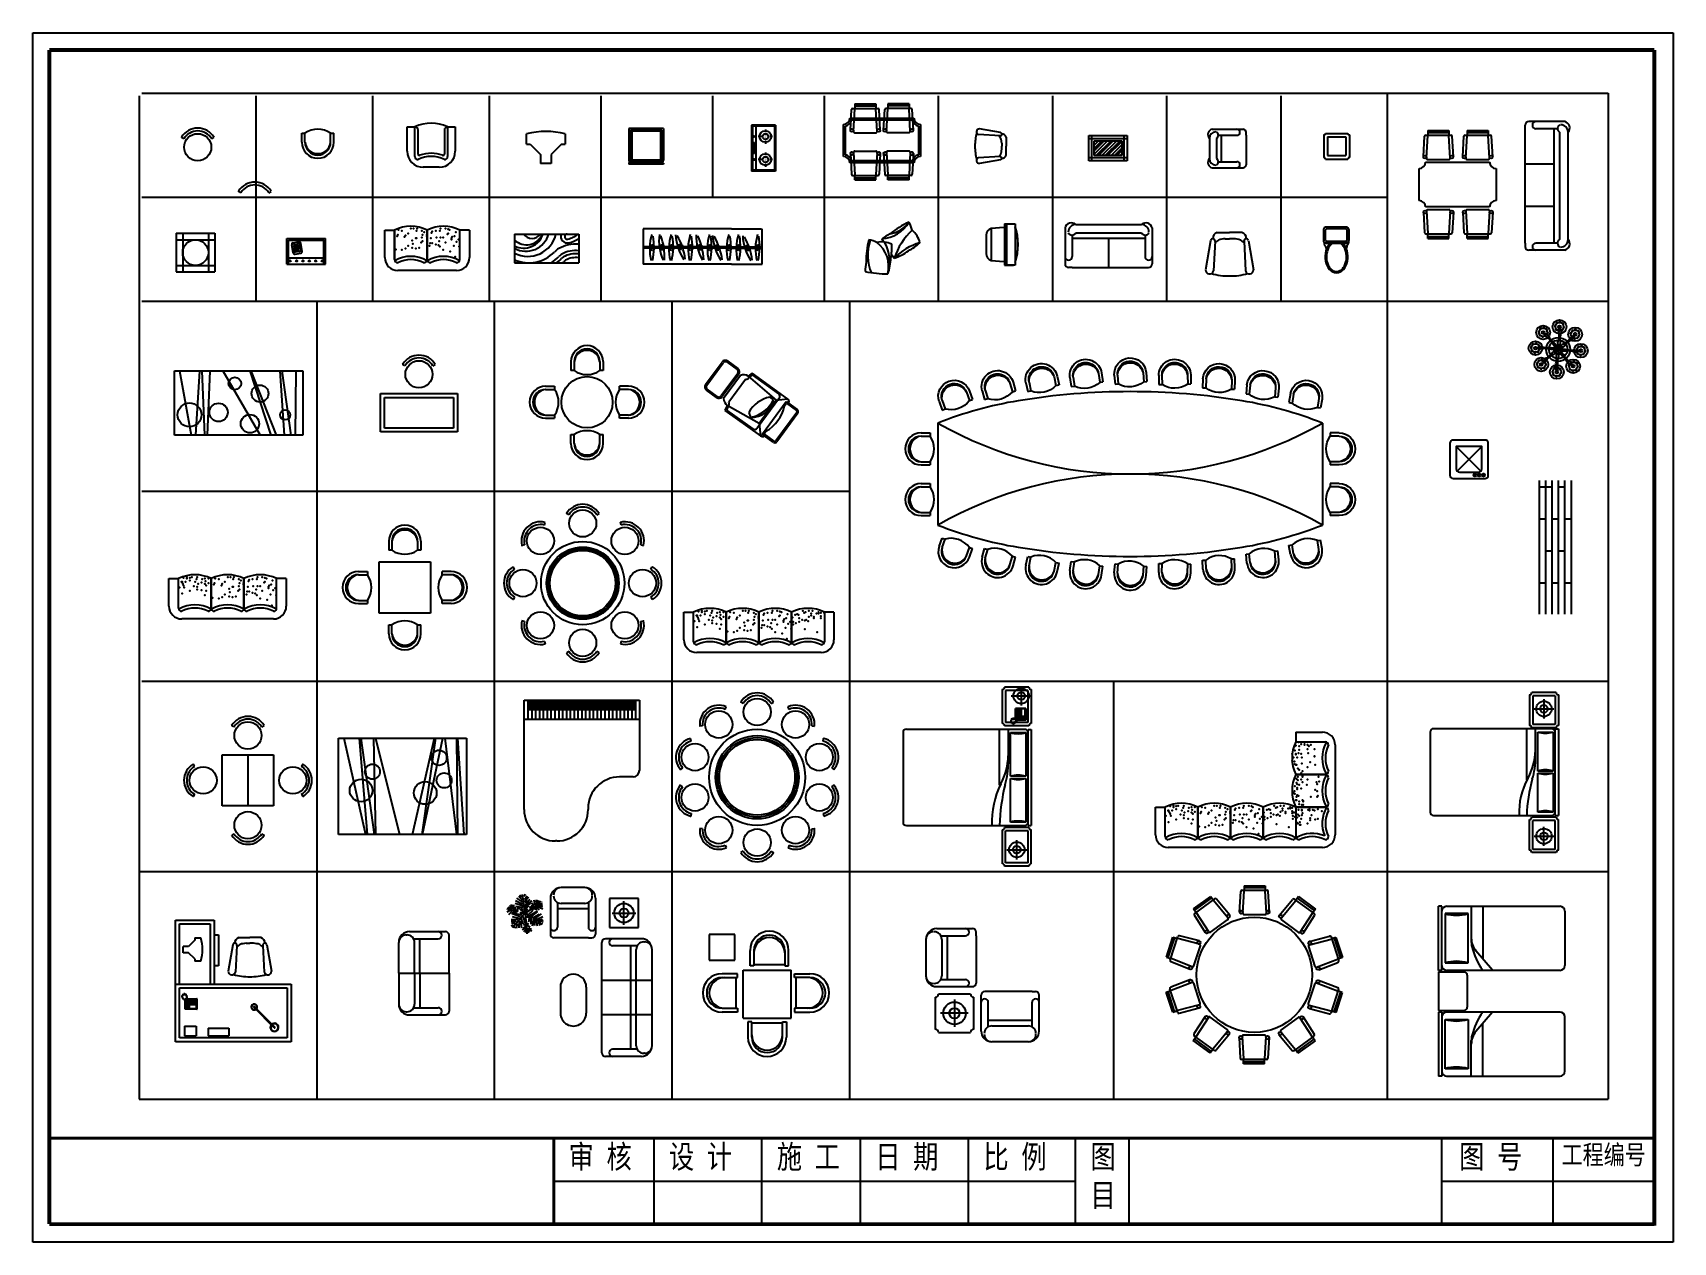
# Model space of a CAD drawing. Extents: x -9387 to 16207, y -3872 to 15001.
import ezdxf

# ---------------------------------------------------------------- set-up
doc = ezdxf.new("R2010")
doc.units = 0
doc.header["$LTSCALE"] = 100
doc.header["$MEASUREMENT"] = 0
for name, color, linetype in [('U', 7, 'Continuous'), ('图框', 7, 'Continuous'), ('平面', 1, 'Continuous'), ('平面2', 2, 'Continuous'), ('门窗', 4, 'Continuous')]:
    doc.layers.add(name, color=color, linetype=linetype)
doc.styles.add('DIM_FONT', font='TXT.shx', dxfattribs={"width": 0.8})

msp = doc.modelspace()

# ---------------------------------------------------------------- texts
at = {"layer": '图框', "linetype": 'Continuous', "attachment_point": 1, "style": 'DIM_FONT'}
for s, insert, char_height, width in [('\\f仿宋_GB2312|b0|i0|c134|p49;审 核', (-1027, -2357), 361.24, 1263.17), ('\\f仿宋_GB2312|b0|i0|c134|p49;设 计', (538, -2357), 361.24, 1263.17), ('\\f仿宋_GB2312|b0|i0|c134|p49;施 工', (2221, -2357), 361.24, 1263.17), ('\\f仿宋_GB2312|b0|i0|c134|p49;日 期', (3757, -2357), 361.24, 1263.17), ('\\f仿宋_GB2312|b0|i0|c134|p49;比 例', (5445, -2357), 361.24, 1263.17), ('\\f仿宋_GB2312|b0|i0|c134|p49;图', (7114, -2357), 361.24, 1263.17), ('\\f仿宋_GB2312|b0|i0|c134|p49;图 号', (12868, -2357), 361.24, 1263.17), ('\\f仿宋_GB2312|b0|i0|c134|p49;工程编号', (14466, -2357), 301.03, 2490.3), ('\\f仿宋_GB2312|b0|i0|c134|p49;目', (7114, -2956), 361.24, 1263.17)]:
    msp.add_mtext(s, dxfattribs=dict(at, insert=insert, char_height=char_height, width=width))

# ---------------------------------------------------------------- blocks, each defined once
blk = doc.blocks.new('J9')
at = {"layer": '平面'}
for centre, radius in [((-599, 825), 212), ((0, 1019), 212), ((599, 825), 212), ((-970, 315), 212), ((0, 0), 750), ((970, 315), 212), ((-970, -315), 212), ((970, -315), 212), ((-599, -825), 212), ((599, -825), 212), ((0, -1019), 212)]:
    blk.add_circle(centre, radius, dxfattribs=at)
at = {"layer": '平面2'}
for p, q in [((-501, 1060), (-484, 1099)), ((-218, 1152), (-254, 1173)), ((218, 1152), (254, 1174)), ((501, 1060), (484, 1098)), ((-853, 804), (-895, 800)), ((853, 804), (896, 800)), ((-1028, 563), (-1038, 605)), ((1028, 563), (1037, 604)), ((-1163, 149), (-1194, 121)), ((1163, 149), (1195, 121)), ((-1163, -149), (-1195, -121)), ((1163, -149), (1194, -121)), ((-1028, -563), (-1037, -604)), ((1028, -563), (1038, -605)), ((-853, -804), (-896, -800)), ((853, -804), (895, -800)), ((-501, -1060), (-484, -1098)), ((-218, -1152), (-254, -1174)), ((218, -1152), (254, -1173)), ((501, -1060), (484, -1099))]:
    blk.add_line(p, q, dxfattribs=at)
for radius in [650, 620, 590]:
    blk.add_circle((0, 0), radius, dxfattribs=at)
for centre, radius, start, end in [((0, 1019), 298, 31.2413, 148.5945), ((-599, 825), 298, 67.2413, 184.5945), ((-599, 825), 255, 67.2413, 184.7587), ((-253, 1174), 0.85, 148.5945, 238.7587), ((-253, 1174), 0.85, 148.5945, 238.7587), ((0, 1019), 255, 31.2413, 148.7587), ((485, 1099), 0.85, 112.5945, 202.7587), ((485, 1099), 0.85, 112.5945, 202.7587), ((599, 825), 298, 355.2413, 112.5945), ((599, 825), 255, 355.2413, 112.7587), ((-895, 801), 0.85, 184.5945, 274.7587), ((-895, 801), 0.85, 184.5945, 274.7587), ((-970, 315), 298, 103.2413, 220.5945), ((-970, 315), 255, 103.2413, 220.7587), ((970, 315), 255, 319.2413, 76.7587), ((1038, 604), 0.85, 76.5945, 166.7587), ((1038, 604), 0.85, 76.5945, 166.7587), ((970, 315), 298, 319.2413, 76.5945), ((-1195, 122), 0.85, 220.5945, 310.7587), ((-1195, 122), 0.85, 220.5945, 310.7587), ((-970, -315), 298, 139.2413, 256.5945), ((-970, -315), 255, 139.2413, 256.7587), ((970, -315), 255, 283.2413, 40.7587), ((970, -315), 298, 283.2413, 40.5945), ((1195, -122), 0.85, 40.5945, 130.7587), ((1195, -122), 0.85, 40.5945, 130.7587), ((-1038, -604), 0.85, 256.5945, 346.7587), ((-1038, -604), 0.85, 256.5945, 346.7587), ((-599, -825), 298, 175.2413, 292.5945), ((-599, -825), 255, 175.2413, 292.7587), ((599, -825), 298, 247.2413, 4.5945), ((599, -825), 255, 247.2413, 4.7587), ((895, -801), 0.85, 4.5945, 94.7587), ((895, -801), 0.85, 4.5945, 94.7587), ((-485, -1099), 0.85, 292.5945, 22.7587), ((-485, -1099), 0.85, 292.5945, 22.7587), ((0, -1019), 298, 211.2413, 328.5945), ((0, -1019), 255, 211.2413, 328.7587), ((253, -1174), 0.85, 328.5945, 58.7587), ((253, -1174), 0.85, 328.5945, 58.7587)]:
    blk.add_arc(centre, radius, start, end, dxfattribs=at)
blk = doc.blocks.new('A$C68F231EC')
at = {"layer": '平面2'}
for radius in [187, 144]:
    blk.add_circle((461, 460), radius, dxfattribs=at)
at = {"layer": '门窗'}
for centre, radius in [((226, 725), 108), ((226, 725), 108), ((226, 725), 108), ((226, 725), 108), ((226, 725), 108), ((226, 725), 108), ((226, 725), 108), ((226, 725), 108), ((226, 725), 64.8), ((226, 725), 64.8), ((226, 725), 64.8), ((226, 725), 64.8), ((226, 725), 64.8), ((226, 725), 64.8), ((226, 725), 64.8), ((226, 725), 64.8), ((481, 813), 108), ((481, 813), 108), ((481, 813), 108), ((481, 813), 108), ((481, 813), 108), ((481, 813), 108), ((481, 813), 108), ((481, 813), 108), ((481, 813), 64.8), ((481, 813), 64.8), ((481, 813), 64.8), ((481, 813), 64.8), ((481, 813), 64.8), ((481, 813), 64.8), ((481, 813), 64.8), ((481, 813), 64.8), ((481, 813), 21.6), ((481, 813), 21.6), ((481, 813), 21.6), ((481, 813), 21.6), ((481, 813), 21.6), ((481, 813), 21.6), ((481, 813), 21.6), ((481, 813), 21.6), ((725, 695), 108), ((725, 695), 108), ((725, 695), 108), ((725, 695), 108), ((725, 695), 108), ((725, 695), 108), ((725, 695), 108), ((725, 695), 108), ((108, 481), 108), ((108, 481), 108), ((108, 481), 108), ((108, 481), 108), ((108, 481), 108), ((108, 481), 108), ((108, 481), 108), ((108, 481), 108), ((108, 481), 64.8), ((108, 481), 64.8), ((108, 481), 64.8), ((108, 481), 64.8), ((108, 481), 64.8), ((108, 481), 64.8), ((108, 481), 64.8), ((108, 481), 64.8), ((226, 725), 21.6), ((226, 725), 21.6), ((226, 725), 21.6), ((226, 725), 21.6), ((226, 725), 21.6), ((226, 725), 21.6), ((226, 725), 21.6), ((226, 725), 21.6), ((725, 695), 64.8), ((725, 695), 64.8), ((725, 695), 64.8), ((725, 695), 64.8), ((725, 695), 64.8), ((725, 695), 64.8), ((725, 695), 64.8), ((725, 695), 64.8), ((725, 695), 21.6), ((725, 695), 21.6), ((725, 695), 21.6), ((725, 695), 21.6), ((725, 695), 21.6), ((725, 695), 21.6), ((725, 695), 21.6), ((725, 695), 21.6), ((813, 440), 108), ((813, 440), 108), ((813, 440), 108), ((813, 440), 108), ((813, 440), 108), ((813, 440), 108), ((813, 440), 108), ((813, 440), 108), ((108, 481), 21.6), ((108, 481), 21.6), ((108, 481), 21.6), ((108, 481), 21.6), ((108, 481), 21.6), ((108, 481), 21.6), ((108, 481), 21.6), ((108, 481), 21.6), ((197, 226), 108), ((197, 226), 108), ((197, 226), 108), ((197, 226), 108), ((197, 226), 108), ((197, 226), 108), ((197, 226), 108), ((197, 226), 108), ((197, 226), 64.8), ((197, 226), 64.8), ((197, 226), 64.8), ((197, 226), 64.8), ((197, 226), 64.8), ((197, 226), 64.8), ((197, 226), 64.8), ((197, 226), 64.8), ((695, 197), 108), ((695, 197), 108), ((695, 197), 108), ((695, 197), 108), ((695, 197), 108), ((695, 197), 108), ((695, 197), 108), ((695, 197), 108), ((695, 197), 64.8), ((695, 197), 64.8), ((695, 197), 64.8), ((695, 197), 64.8), ((695, 197), 64.8), ((695, 197), 64.8), ((695, 197), 64.8), ((695, 197), 64.8), ((813, 440), 64.8), ((813, 440), 64.8), ((813, 440), 64.8), ((813, 440), 64.8), ((813, 440), 64.8), ((813, 440), 64.8), ((813, 440), 64.8), ((813, 440), 64.8), ((813, 440), 21.6), ((813, 440), 21.6), ((813, 440), 21.6), ((813, 440), 21.6), ((813, 440), 21.6), ((813, 440), 21.6), ((813, 440), 21.6), ((813, 440), 21.6), ((197, 226), 21.6), ((197, 226), 21.6), ((197, 226), 21.6), ((197, 226), 21.6), ((197, 226), 21.6), ((197, 226), 21.6), ((197, 226), 21.6), ((197, 226), 21.6), ((440, 108), 108), ((440, 108), 108), ((440, 108), 108), ((440, 108), 108), ((440, 108), 108), ((440, 108), 108), ((440, 108), 108), ((440, 108), 108), ((440, 108), 64.8), ((440, 108), 64.8), ((440, 108), 64.8), ((440, 108), 64.8), ((440, 108), 64.8), ((440, 108), 64.8), ((440, 108), 64.8), ((440, 108), 64.8), ((440, 108), 21.6), ((440, 108), 21.6), ((440, 108), 21.6), ((440, 108), 21.6), ((440, 108), 21.6), ((440, 108), 21.6), ((440, 108), 21.6), ((440, 108), 21.6), ((695, 197), 21.6), ((695, 197), 21.6), ((695, 197), 21.6), ((695, 197), 21.6), ((695, 197), 21.6), ((695, 197), 21.6), ((695, 197), 21.6), ((695, 197), 21.6)]:
    blk.add_circle(centre, radius, dxfattribs=at)
for centre, start, end in [((191, 776), 23.2143, 241.6328), ((235, 787), 338.2143, 196.6328), ((274, 765), 293.2143, 151.6328), ((421, 825), 68.2143, 286.6328), ((432, 781), 113.2143, 331.6328), ((443, 864), 23.2143, 241.6328), ((487, 876), 338.2143, 196.6328), ((515, 770), 203.2143, 61.6328), ((526, 853), 293.2143, 151.6328), ((538, 809), 248.2143, 106.6328), ((731, 756), 338.2143, 196.6328), ((70, 528), 23.2143, 241.6328), ((114, 539), 338.2143, 196.6328), ((153, 517), 293.2143, 151.6328), ((169, 737), 68.2143, 286.6328), ((180, 693), 113.2143, 331.6328), ((220, 670), 158.2143, 16.6328), ((263, 682), 203.2143, 61.6328), ((286, 721), 248.2143, 106.6328), ((425, 508), 23.2143, 241.6328), ((425, 508), 23.2143, 241.6328), ((425, 508), 23.2143, 241.6328), ((425, 508), 23.2143, 241.6328), ((425, 508), 23.2143, 241.6328), ((425, 508), 23.2143, 241.6328), ((425, 508), 23.2143, 241.6328), ((425, 508), 23.2143, 241.6328), ((468, 519), 338.2143, 196.6328), ((468, 519), 338.2143, 196.6328), ((468, 519), 338.2143, 196.6328), ((468, 519), 338.2143, 196.6328), ((468, 519), 338.2143, 196.6328), ((468, 519), 338.2143, 196.6328), ((468, 519), 338.2143, 196.6328), ((468, 519), 338.2143, 196.6328), ((471, 758), 158.2143, 16.6328), ((508, 497), 293.2143, 151.6328), ((508, 497), 293.2143, 151.6328), ((508, 497), 293.2143, 151.6328), ((508, 497), 293.2143, 151.6328), ((508, 497), 293.2143, 151.6328), ((508, 497), 293.2143, 151.6328), ((508, 497), 293.2143, 151.6328), ((508, 497), 293.2143, 151.6328), ((665, 705), 68.2143, 286.6328), ((677, 662), 113.2143, 331.6328), ((688, 744), 23.2143, 241.6328), ((716, 639), 158.2143, 16.6328), ((759, 651), 203.2143, 61.6328), ((770, 734), 293.2143, 151.6328), ((782, 690), 248.2143, 106.6328), ((823, 503), 338.2143, 196.6328), ((47, 489), 68.2143, 286.6328), ((59, 445), 113.2143, 331.6328), ((98, 422), 158.2143, 16.6328), ((142, 434), 203.2143, 61.6328), ((164, 274), 23.2143, 241.6328), ((164, 473), 248.2143, 106.6328), ((207, 286), 338.2143, 196.6328), ((246, 263), 293.2143, 151.6328), ((402, 468), 68.2143, 286.6328), ((402, 468), 68.2143, 286.6328), ((402, 468), 68.2143, 286.6328), ((402, 468), 68.2143, 286.6328), ((402, 468), 68.2143, 286.6328), ((402, 468), 68.2143, 286.6328), ((402, 468), 68.2143, 286.6328), ((402, 468), 68.2143, 286.6328), ((414, 425), 113.2143, 331.6328), ((414, 425), 113.2143, 331.6328), ((414, 425), 113.2143, 331.6328), ((414, 425), 113.2143, 331.6328), ((414, 425), 113.2143, 331.6328), ((414, 425), 113.2143, 331.6328), ((414, 425), 113.2143, 331.6328), ((414, 425), 113.2143, 331.6328), ((453, 402), 158.2143, 16.6328), ((453, 402), 158.2143, 16.6328), ((453, 402), 158.2143, 16.6328), ((453, 402), 158.2143, 16.6328), ((453, 402), 158.2143, 16.6328), ((453, 402), 158.2143, 16.6328), ((453, 402), 158.2143, 16.6328), ((453, 402), 158.2143, 16.6328), ((497, 414), 203.2143, 61.6328), ((497, 414), 203.2143, 61.6328), ((497, 414), 203.2143, 61.6328), ((497, 414), 203.2143, 61.6328), ((497, 414), 203.2143, 61.6328), ((497, 414), 203.2143, 61.6328), ((497, 414), 203.2143, 61.6328), ((497, 414), 203.2143, 61.6328), ((519, 453), 248.2143, 106.6328), ((519, 453), 248.2143, 106.6328), ((519, 453), 248.2143, 106.6328), ((519, 453), 248.2143, 106.6328), ((519, 453), 248.2143, 106.6328), ((519, 453), 248.2143, 106.6328), ((519, 453), 248.2143, 106.6328), ((519, 453), 248.2143, 106.6328), ((662, 247), 23.2143, 241.6328), ((705, 258), 338.2143, 196.6328), ((757, 452), 68.2143, 286.6328), ((769, 408), 113.2143, 331.6328), ((779, 491), 23.2143, 241.6328), ((808, 386), 158.2143, 16.6328), ((851, 397), 203.2143, 61.6328), ((862, 480), 293.2143, 151.6328), ((874, 436), 248.2143, 106.6328), ((141, 235), 68.2143, 286.6328), ((153, 191), 113.2143, 331.6328), ((192, 169), 158.2143, 16.6328), ((236, 181), 203.2143, 61.6328), ((258, 220), 248.2143, 106.6328), ((382, 118), 68.2143, 286.6328), ((394, 74), 113.2143, 331.6328), ((405, 157), 23.2143, 241.6328), ((433, 51), 158.2143, 16.6328), ((448, 168), 338.2143, 196.6328), ((476, 63), 203.2143, 61.6328), ((487, 146), 293.2143, 151.6328), ((499, 102), 248.2143, 106.6328), ((639, 208), 68.2143, 286.6328), ((651, 164), 113.2143, 331.6328), ((690, 141), 158.2143, 16.6328), ((734, 153), 203.2143, 61.6328), ((745, 236), 293.2143, 151.6328), ((756, 192), 248.2143, 106.6328)]:
    blk.add_arc(centre, 15.7, start, end, dxfattribs=at)
for points in [[(482, 814), (478, 798), (462, 745), (487, 643), (446, 566), (458, 420), (502, 565), (468, 650), (528, 747), (473, 804), (482, 814)], [(482, 814), (478, 798), (462, 745), (487, 643), (446, 566), (458, 420), (502, 565), (468, 650), (528, 747), (473, 804), (482, 814)], [(482, 814), (478, 798), (462, 745), (487, 643), (446, 566), (458, 420), (502, 565), (468, 650), (528, 747), (473, 804), (482, 814)], [(482, 814), (478, 798), (462, 745), (487, 643), (446, 566), (458, 420), (502, 565), (468, 650), (528, 747), (473, 804), (482, 814)], [(482, 814), (478, 798), (462, 745), (487, 643), (446, 566), (458, 420), (502, 565), (468, 650), (528, 747), (473, 804), (482, 814)], [(482, 814), (478, 798), (462, 745), (487, 643), (446, 566), (458, 420), (502, 565), (468, 650), (528, 747), (473, 804), (482, 814)], [(482, 814), (478, 798), (462, 745), (487, 643), (446, 566), (458, 420), (502, 565), (468, 650), (528, 747), (473, 804), (482, 814)], [(482, 814), (478, 798), (462, 745), (487, 643), (446, 566), (458, 420), (502, 565), (468, 650), (528, 747), (473, 804), (482, 814)], [(107, 482), (123, 478), (177, 462), (279, 487), (355, 446), (501, 458), (357, 502), (271, 468), (175, 528), (117, 473), (107, 482)], [(107, 482), (123, 478), (177, 462), (279, 487), (355, 446), (501, 458), (357, 502), (271, 468), (175, 528), (117, 473), (107, 482)], [(107, 482), (123, 478), (177, 462), (279, 487), (355, 446), (501, 458), (357, 502), (271, 468), (175, 528), (117, 473), (107, 482)], [(107, 482), (123, 478), (177, 462), (279, 487), (355, 446), (501, 458), (357, 502), (271, 468), (175, 528), (117, 473), (107, 482)], [(107, 482), (123, 478), (177, 462), (279, 487), (355, 446), (501, 458), (357, 502), (271, 468), (175, 528), (117, 473), (107, 482)], [(107, 482), (123, 478), (177, 462), (279, 487), (355, 446), (501, 458), (357, 502), (271, 468), (175, 528), (117, 473), (107, 482)], [(107, 482), (123, 478), (177, 462), (279, 487), (355, 446), (501, 458), (357, 502), (271, 468), (175, 528), (117, 473), (107, 482)], [(107, 482), (123, 478), (177, 462), (279, 487), (355, 446), (501, 458), (357, 502), (271, 468), (175, 528), (117, 473), (107, 482)], [(226, 726), (234, 711), (260, 662), (351, 608), (375, 525), (488, 430), (416, 564), (332, 600), (306, 710), (226, 712), (226, 726)], [(226, 726), (234, 711), (260, 662), (351, 608), (375, 525), (488, 430), (416, 564), (332, 600), (306, 710), (226, 712), (226, 726)], [(226, 726), (234, 711), (260, 662), (351, 608), (375, 525), (488, 430), (416, 564), (332, 600), (306, 710), (226, 712), (226, 726)], [(226, 726), (234, 711), (260, 662), (351, 608), (375, 525), (488, 430), (416, 564), (332, 600), (306, 710), (226, 712), (226, 726)], [(226, 726), (234, 711), (260, 662), (351, 608), (375, 525), (488, 430), (416, 564), (332, 600), (306, 710), (226, 712), (226, 726)], [(226, 726), (234, 711), (260, 662), (351, 608), (375, 525), (488, 430), (416, 564), (332, 600), (306, 710), (226, 712), (226, 726)], [(226, 726), (234, 711), (260, 662), (351, 608), (375, 525), (488, 430), (416, 564), (332, 600), (306, 710), (226, 712), (226, 726)], [(226, 726), (234, 711), (260, 662), (351, 608), (375, 525), (488, 430), (416, 564), (332, 600), (306, 710), (226, 712), (226, 726)], [(726, 695), (711, 687), (662, 661), (608, 571), (525, 546), (430, 434), (564, 505), (600, 589), (710, 615), (712, 695), (726, 695)], [(726, 695), (711, 687), (662, 661), (608, 571), (525, 546), (430, 434), (564, 505), (600, 589), (710, 615), (712, 695), (726, 695)], [(726, 695), (711, 687), (662, 661), (608, 571), (525, 546), (430, 434), (564, 505), (600, 589), (710, 615), (712, 695), (726, 695)], [(726, 695), (711, 687), (662, 661), (608, 571), (525, 546), (430, 434), (564, 505), (600, 589), (710, 615), (712, 695), (726, 695)], [(726, 695), (711, 687), (662, 661), (608, 571), (525, 546), (430, 434), (564, 505), (600, 589), (710, 615), (712, 695), (726, 695)], [(726, 695), (711, 687), (662, 661), (608, 571), (525, 546), (430, 434), (564, 505), (600, 589), (710, 615), (712, 695), (726, 695)], [(726, 695), (711, 687), (662, 661), (608, 571), (525, 546), (430, 434), (564, 505), (600, 589), (710, 615), (712, 695), (726, 695)], [(726, 695), (711, 687), (662, 661), (608, 571), (525, 546), (430, 434), (564, 505), (600, 589), (710, 615), (712, 695), (726, 695)], [(196, 226), (210, 234), (259, 260), (313, 351), (397, 375), (491, 488), (358, 416), (322, 332), (211, 306), (209, 226), (196, 226)], [(196, 226), (210, 234), (259, 260), (313, 351), (397, 375), (491, 488), (358, 416), (322, 332), (211, 306), (209, 226), (196, 226)], [(196, 226), (210, 234), (259, 260), (313, 351), (397, 375), (491, 488), (358, 416), (322, 332), (211, 306), (209, 226), (196, 226)], [(196, 226), (210, 234), (259, 260), (313, 351), (397, 375), (491, 488), (358, 416), (322, 332), (211, 306), (209, 226), (196, 226)], [(196, 226), (210, 234), (259, 260), (313, 351), (397, 375), (491, 488), (358, 416), (322, 332), (211, 306), (209, 226), (196, 226)], [(196, 226), (210, 234), (259, 260), (313, 351), (397, 375), (491, 488), (358, 416), (322, 332), (211, 306), (209, 226), (196, 226)], [(196, 226), (210, 234), (259, 260), (313, 351), (397, 375), (491, 488), (358, 416), (322, 332), (211, 306), (209, 226), (196, 226)], [(196, 226), (210, 234), (259, 260), (313, 351), (397, 375), (491, 488), (358, 416), (322, 332), (211, 306), (209, 226), (196, 226)], [(439, 107), (444, 123), (460, 177), (434, 279), (476, 355), (463, 501), (419, 357), (453, 271), (394, 175), (449, 117), (439, 107)], [(439, 107), (444, 123), (460, 177), (434, 279), (476, 355), (463, 501), (419, 357), (453, 271), (394, 175), (449, 117), (439, 107)], [(439, 107), (444, 123), (460, 177), (434, 279), (476, 355), (463, 501), (419, 357), (453, 271), (394, 175), (449, 117), (439, 107)], [(439, 107), (444, 123), (460, 177), (434, 279), (476, 355), (463, 501), (419, 357), (453, 271), (394, 175), (449, 117), (439, 107)], [(439, 107), (444, 123), (460, 177), (434, 279), (476, 355), (463, 501), (419, 357), (453, 271), (394, 175), (449, 117), (439, 107)], [(439, 107), (444, 123), (460, 177), (434, 279), (476, 355), (463, 501), (419, 357), (453, 271), (394, 175), (449, 117), (439, 107)], [(439, 107), (444, 123), (460, 177), (434, 279), (476, 355), (463, 501), (419, 357), (453, 271), (394, 175), (449, 117), (439, 107)], [(439, 107), (444, 123), (460, 177), (434, 279), (476, 355), (463, 501), (419, 357), (453, 271), (394, 175), (449, 117), (439, 107)], [(695, 196), (687, 210), (661, 259), (571, 313), (546, 397), (434, 491), (505, 358), (589, 322), (615, 211), (695, 209), (695, 196)], [(695, 196), (687, 210), (661, 259), (571, 313), (546, 397), (434, 491), (505, 358), (589, 322), (615, 211), (695, 209), (695, 196)], [(695, 196), (687, 210), (661, 259), (571, 313), (546, 397), (434, 491), (505, 358), (589, 322), (615, 211), (695, 209), (695, 196)], [(695, 196), (687, 210), (661, 259), (571, 313), (546, 397), (434, 491), (505, 358), (589, 322), (615, 211), (695, 209), (695, 196)], [(695, 196), (687, 210), (661, 259), (571, 313), (546, 397), (434, 491), (505, 358), (589, 322), (615, 211), (695, 209), (695, 196)], [(695, 196), (687, 210), (661, 259), (571, 313), (546, 397), (434, 491), (505, 358), (589, 322), (615, 211), (695, 209), (695, 196)], [(695, 196), (687, 210), (661, 259), (571, 313), (546, 397), (434, 491), (505, 358), (589, 322), (615, 211), (695, 209), (695, 196)], [(695, 196), (687, 210), (661, 259), (571, 313), (546, 397), (434, 491), (505, 358), (589, 322), (615, 211), (695, 209), (695, 196)], [(814, 439), (798, 444), (745, 460), (643, 434), (566, 476), (420, 463), (565, 419), (650, 453), (747, 394), (804, 449), (814, 439)], [(814, 439), (798, 444), (745, 460), (643, 434), (566, 476), (420, 463), (565, 419), (650, 453), (747, 394), (804, 449), (814, 439)], [(814, 439), (798, 444), (745, 460), (643, 434), (566, 476), (420, 463), (565, 419), (650, 453), (747, 394), (804, 449), (814, 439)], [(814, 439), (798, 444), (745, 460), (643, 434), (566, 476), (420, 463), (565, 419), (650, 453), (747, 394), (804, 449), (814, 439)], [(814, 439), (798, 444), (745, 460), (643, 434), (566, 476), (420, 463), (565, 419), (650, 453), (747, 394), (804, 449), (814, 439)], [(814, 439), (798, 444), (745, 460), (643, 434), (566, 476), (420, 463), (565, 419), (650, 453), (747, 394), (804, 449), (814, 439)], [(814, 439), (798, 444), (745, 460), (643, 434), (566, 476), (420, 463), (565, 419), (650, 453), (747, 394), (804, 449), (814, 439)], [(814, 439), (798, 444), (745, 460), (643, 434), (566, 476), (420, 463), (565, 419), (650, 453), (747, 394), (804, 449), (814, 439)]]:
    blk.add_open_spline(points, degree=3, knots=[0, 0, 0, 0, 49.529738, 166.460269, 282.105054, 357.475642, 432.052363, 557.365564, 676.580198, 717.296681, 717.296681, 717.296681, 717.296681], dxfattribs=at)
blk = doc.blocks.new('A$C6D005351')
at = {"layer": '平面'}
for p, q in [((0, 200), (0, 630)), ((0, 630), (150, 630)), ((2340, 630), (2190, 630)), ((2340, 630), (2340, 200)), ((2140, 0), (200, 0))]:
    blk.add_line(p, q, dxfattribs=at)
for centre, radius, start, end in [((405, 118), 572, 63.519, 116.481), ((915, 118), 572, 63.519, 116.481), ((1425, 118), 572, 63.519, 116.481), ((1935, 118), 572, 63.519, 116.481), ((200, 200), 200, 180, 270), ((2140, 200), 200, 270, 0)]:
    blk.add_arc(centre, radius, start, end, dxfattribs=at)
blk.add_point((238, 492), dxfattribs=at)
at = {"layer": '平面2'}
for p, q in [((150, 170), (150, 630)), ((660, 630), (660, 170)), ((660, 170), (660, 630)), ((1170, 630), (1170, 170)), ((1170, 170), (1170, 630)), ((1680, 170), (1680, 630)), ((1680, 630), (1680, 170)), ((2190, 630), (2190, 170))]:
    blk.add_line(p, q, dxfattribs=at)
for centre, radius, start, end in [((200, 170), 50, 180, 270), ((405, -275), 495, 59.4911, 120.5089), ((405, -275), 445, 62.5861, 117.4139), ((610, 170), 50, 270, 0), ((710, 170), 50, 180, 270), ((915, -275), 495, 59.4911, 120.5089), ((915, -275), 445, 62.5861, 117.4139), ((1120, 170), 50, 270, 0), ((1220, 170), 50, 180, 270), ((1425, -275), 495, 59.4911, 120.5089), ((1425, -275), 445, 62.5861, 117.4139), ((1630, 170), 50, 270, 0), ((1730, 170), 50, 180, 270), ((1935, -275), 495, 59.4911, 120.5089), ((1935, -275), 445, 62.5861, 117.4139), ((2140, 170), 50, 270, 0)]:
    blk.add_arc(centre, radius, start, end, dxfattribs=at)
for p in [(195, 578), (205, 578), (205, 567), (216, 546), (227, 643), (227, 524), (259, 578), (281, 653), (281, 632), (324, 643), (324, 600), (356, 653), (388, 513), (410, 578), (431, 621), (442, 653), (453, 546), (507, 567), (518, 621), (561, 632), (561, 546), (572, 589), (582, 524), (615, 632), (615, 556), (701, 535), (712, 556), (722, 632), (776, 621), (819, 524), (830, 546), (873, 578), (916, 653), (959, 653), (1002, 621), (1013, 653), (1089, 621), (1089, 513), (1099, 556), (1121, 600), (1164, 556), (1164, 535), (1239, 589), (1250, 610), (1304, 621), (1315, 513), (1369, 621), (1379, 653), (1379, 513), (1422, 513), (1455, 653), (1487, 567), (1498, 643), (1498, 578), (1519, 632), (1562, 524), (1595, 535), (1616, 600), (1692, 546), (1735, 589), (1767, 600), (1789, 589), (1799, 535), (1843, 513), (1853, 653), (1875, 621), (1896, 632), (1907, 513), (1950, 653), (1950, 556), (1983, 610), (1983, 578), (2004, 653), (2026, 556), (2026, 535), (2069, 610), (2101, 632), (2101, 610), (2133, 621), (2133, 567), (2133, 535), (2187, 621), (162, 492), (205, 395), (324, 438), (442, 503), (442, 460), (507, 449), (561, 373), (582, 438), (679, 330), (776, 320), (830, 341), (873, 384), (938, 470), (938, 352), (949, 417), (992, 503), (992, 341), (1002, 503), (1045, 352), (1078, 438), (1099, 460), (1207, 384), (1218, 427), (1229, 503), (1250, 427), (1304, 406), (1347, 395), (1358, 460), (1369, 373), (1422, 320), (1455, 438), (1530, 298), (1552, 503), (1552, 481), (1584, 384), (1627, 449), (1659, 481), (1670, 373), (1703, 481), (1703, 438), (1746, 460), (1799, 481), (1886, 503), (1886, 363), (1939, 492), (2080, 320), (1606, 212)]:
    blk.add_point(p, dxfattribs=at)
blk = doc.blocks.new('A$C4CA46C07')
at = {"layer": '平面'}
for centre, radius in [((1229, 2161), 212), ((570, 1888), 212), ((1888, 1888), 212), ((1229, 1229), 650), ((297, 1229), 212), ((2161, 1229), 212), ((570, 570), 212), ((1888, 570), 212), ((1229, 297), 212)]:
    blk.add_circle(centre, radius, dxfattribs=at)
at = {"layer": '平面2'}
for p, q in [((1011, 2293), (976, 2315)), ((1447, 2293), (1484, 2315)), ((631, 2136), (641, 2177)), ((1827, 2136), (1818, 2176)), ((323, 1827), (282, 1818)), ((2136, 1827), (2177, 1817)), ((165, 1447), (143, 1484)), ((2293, 1447), (2315, 1483)), ((165, 1011), (144, 976)), ((2293, 1011), (2315, 975)), ((323, 631), (281, 641)), ((2136, 631), (2176, 641)), ((631, 323), (641, 282)), ((1827, 323), (1817, 281)), ((1011, 165), (975, 143)), ((1447, 165), (1483, 144))]:
    blk.add_line(p, q, dxfattribs=at)
for radius in [563, 537, 511]:
    blk.add_circle((1229, 1229), radius, dxfattribs=at)
for centre, radius, start, end in [((1229, 2161), 298, 31.2413, 148.5945), ((976, 2316), 0.85, 148.5945, 238.7587), ((976, 2316), 0.85, 148.5945, 238.7587), ((1229, 2161), 255, 31.2413, 148.7587), ((570, 1888), 298, 76.2413, 193.5945), ((570, 1888), 255, 76.2413, 193.7587), ((1818, 2176), 0.85, 103.5945, 193.7587), ((1818, 2176), 0.85, 103.5945, 193.7587), ((1888, 1888), 298, 346.2413, 103.5945), ((1888, 1888), 255, 346.2413, 103.7587), ((282, 1818), 0.85, 193.5945, 283.7587), ((282, 1818), 0.85, 193.5945, 283.7587), ((297, 1229), 298, 121.2413, 238.5945), ((297, 1229), 255, 121.2413, 238.7587), ((2161, 1229), 255, 301.2413, 58.7587), ((2161, 1229), 298, 301.2413, 58.5945), ((2316, 1482), 0.85, 58.5945, 148.7587), ((2316, 1482), 0.85, 58.5945, 148.7587), ((143, 976), 0.85, 238.5945, 328.7587), ((143, 976), 0.85, 238.5945, 328.7587), ((570, 570), 298, 166.2413, 283.5945), ((570, 570), 255, 166.2413, 283.7587), ((1888, 570), 298, 256.2413, 13.5945), ((1888, 570), 255, 256.2413, 13.7587), ((2176, 640), 0.85, 13.5945, 103.7587), ((2176, 640), 0.85, 13.5945, 103.7587), ((640, 282), 0.85, 283.5945, 13.7587), ((640, 282), 0.85, 283.5945, 13.7587), ((1229, 297), 298, 211.2413, 328.5945), ((1229, 297), 255, 211.2413, 328.7587), ((1482, 143), 0.85, 328.5945, 58.7587), ((1482, 143), 0.85, 328.5945, 58.7587)]:
    blk.add_arc(centre, radius, start, end, dxfattribs=at)
blk = doc.blocks.new('J2')
at = {"layer": '平面'}
for p, q in [((-250, -202), (-250, -62)), ((-250, -62), (-200, -62)), ((200, -62), (250, -62)), ((250, -202), (250, -62))]:
    blk.add_line(p, q, dxfattribs=at)
for centre, radius, start, end in [((0, -356), 356, 55.7733, 124.2267), ((0, -202), 250, 180, 0)]:
    blk.add_arc(centre, radius, start, end, dxfattribs=at)
at = {"layer": '平面2'}
for p, q in [((-200, -202), (-200, -62)), ((200, -202), (200, -62))]:
    blk.add_line(p, q, dxfattribs=at)
for centre, radius, start, end in [((0, -202), 200, 180, 0), ((0, -177), 201, 186.9435, 353.0565)]:
    blk.add_arc(centre, radius, start, end, dxfattribs=at)
blk = doc.blocks.new('A$C7B381749')
at = {"layer": '平面'}
for p, q in [((572, 572), (572, 1372)), ((572, 1372), (1372, 1372)), ((1372, 1372), (1372, 572)), ((1372, 572), (572, 572))]:
    blk.add_line(p, q, dxfattribs=at)
for p, rotation in [((972, 1492), 180), ((452, 972), 270), ((1492, 972), 90)]:
    blk.add_blockref('J2', p, dxfattribs=dict(rotation=rotation))
blk.add_blockref('J2', (972, 452))
blk = doc.blocks.new('A$C711678E5')
at = {"layer": '平面'}
for p, q in [((0, 630), (150, 630)), ((0, 200), (0, 630)), ((1830, 630), (1680, 630)), ((1830, 630), (1830, 200)), ((1630, 0), (200, 0))]:
    blk.add_line(p, q, dxfattribs=at)
for centre, radius, start, end in [((405, 118), 572, 63.519, 116.481), ((915, 118), 572, 63.519, 116.481), ((1425, 118), 572, 63.519, 116.481), ((200, 200), 200, 180, 270), ((1630, 200), 200, 270, 0)]:
    blk.add_arc(centre, radius, start, end, dxfattribs=at)
blk.add_point((238, 492), dxfattribs=at)
at = {"layer": '平面2'}
for p, q in [((150, 170), (150, 630)), ((660, 170), (660, 630)), ((660, 630), (660, 170)), ((1170, 170), (1170, 630)), ((1170, 630), (1170, 170)), ((1680, 170), (1680, 630))]:
    blk.add_line(p, q, dxfattribs=at)
for centre, radius, start, end in [((200, 170), 50, 180, 270), ((405, -275), 495, 59.4911, 120.5089), ((405, -275), 445, 62.5861, 117.4139), ((610, 170), 50, 270, 0), ((710, 170), 50, 180, 270), ((915, -275), 495, 59.4911, 120.5089), ((915, -275), 445, 62.5861, 117.4139), ((1120, 170), 50, 270, 0), ((1220, 170), 50, 180, 270), ((1425, -275), 495, 59.4911, 120.5089), ((1425, -275), 445, 62.5861, 117.4139), ((1630, 170), 50, 270, 0)]:
    blk.add_arc(centre, radius, start, end, dxfattribs=at)
for p in [(195, 578), (205, 578), (205, 567), (216, 546), (227, 643), (227, 524), (259, 578), (281, 653), (281, 632), (324, 643), (324, 600), (356, 653), (388, 513), (410, 578), (431, 621), (442, 653), (453, 546), (507, 567), (518, 621), (561, 632), (561, 546), (572, 589), (582, 524), (615, 632), (615, 556), (701, 535), (712, 556), (722, 632), (776, 621), (819, 524), (830, 546), (873, 578), (916, 653), (959, 653), (1002, 621), (1013, 653), (1089, 621), (1089, 513), (1099, 556), (1121, 600), (1164, 556), (1164, 535), (1239, 589), (1250, 610), (1304, 621), (1315, 513), (1369, 621), (1379, 653), (1379, 513), (1422, 513), (1455, 653), (1487, 567), (1498, 643), (1498, 578), (1519, 632), (1562, 524), (1595, 535), (1616, 600), (162, 492), (205, 395), (324, 438), (442, 503), (442, 460), (507, 449), (561, 373), (582, 438), (679, 330), (776, 320), (830, 341), (873, 384), (938, 470), (938, 352), (949, 417), (992, 503), (992, 341), (1002, 503), (1045, 352), (1078, 438), (1099, 460), (1207, 384), (1218, 427), (1229, 503), (1250, 427), (1304, 406), (1347, 395), (1358, 460), (1369, 373), (1422, 320), (1455, 438), (1530, 298), (1552, 503), (1552, 481), (1584, 384), (1627, 449), (1659, 481), (1670, 373), (1606, 212)]:
    blk.add_point(p, dxfattribs=at)
blk = doc.blocks.new('A$C126B4D1A')
at = {"layer": '平面'}
blk.add_circle((254, 213), 212, dxfattribs=at)
at = {"layer": '平面2'}
for p, q in [((36, 345), (0, 366)), ((472, 345), (508, 367))]:
    blk.add_line(p, q, dxfattribs=at)
for centre, radius, start, end in [((254, 213), 298, 31.2413, 148.5945), ((1, 367), 0.85, 148.5945, 238.7587), ((1, 367), 0.85, 148.5945, 238.7587), ((254, 213), 255, 31.2413, 148.7587)]:
    blk.add_arc(centre, radius, start, end, dxfattribs=at)
blk = doc.blocks.new('A$C4BD968AC')
at = {"layer": '平面'}
for p, q in [((0, 250), (0, 390)), ((0, 390), (50, 390)), ((450, 390), (500, 390)), ((500, 250), (500, 390))]:
    blk.add_line(p, q, dxfattribs=at)
for centre, radius, start, end in [((250, 96), 356, 55.7733, 124.2267), ((250, 250), 250, 180, 0)]:
    blk.add_arc(centre, radius, start, end, dxfattribs=at)
at = {"layer": '平面2'}
for p, q in [((50, 250), (50, 390)), ((450, 250), (450, 390))]:
    blk.add_line(p, q, dxfattribs=at)
for centre, radius, start, end in [((250, 250), 200, 180, 0), ((250, 274), 201, 186.9435, 353.0565)]:
    blk.add_arc(centre, radius, start, end, dxfattribs=at)
blk = doc.blocks.new('A$C16B15015')
at = {"layer": '平面'}
for p, q in [((0, 630), (120, 630)), ((0, 250), (0, 630)), ((630, 630), (750, 630)), ((750, 630), (750, 250)), ((500, 0), (250, 0))]:
    blk.add_line(p, q, dxfattribs=at)
for centre, radius, start, end in [((375, 118), 572, 63.519, 116.481), ((250, 250), 250, 180, 270), ((500, 250), 250, 270, 0)]:
    blk.add_arc(centre, radius, start, end, dxfattribs=at)
at = {"layer": '平面2'}
for p, q in [((120, 170), (120, 630)), ((170, 206), (170, 580)), ((580, 580), (580, 206)), ((630, 630), (630, 170))]:
    blk.add_line(p, q, dxfattribs=at)
for centre, radius, start, end in [((120, 580), 50, 0, 90), ((630, 580), 50, 90, 180), ((170, 170), 50, 180, 270), ((190, 206), 20, 180, 291.0418), ((375, -275), 445, 62.5861, 117.4139), ((375, -275), 495, 68.9582, 111.0418), ((560, 206), 20, 248.9582, 0), ((580, 170), 50, 270, 0)]:
    blk.add_arc(centre, radius, start, end, dxfattribs=at)
blk = doc.blocks.new('J4')
at = {"layer": '平面'}
for p, q in [((-300, -200), (-300, -40)), ((-300, -200), (-245, -200)), ((-245, -200), (-82, -363)), ((245, -200), (82, -363)), ((245, -200), (300, -200)), ((300, -40), (300, -200)), ((-82, -363), (-82, -500)), ((82, -500), (-82, -500)), ((82, -363), (82, -500))]:
    blk.add_line(p, q, dxfattribs=at)
blk.add_arc((0, -1145), 1145, 74.8107, 105.1893, dxfattribs=at)
blk = doc.blocks.new('A$C26C2729A')
at = {"layer": '平面'}
blk.add_blockref('J4', (300, 500), dxfattribs=at)
blk = doc.blocks.new('A$C5628722B')
at = {"layer": '平面'}
for p, q in [((540, 558), (0, 558)), ((0, 558), (0, 63)), ((540, 558), (540, 63)), ((0, 18), (13, 31)), ((0, 18), (0, 0)), ((540, 18), (527, 31)), ((540, 18), (540, 0)), ((540, 0), (0, 0))]:
    blk.add_line(p, q, dxfattribs=at)
for centre, start, end in [((45, 63), 180, 225), ((495, 63), 315, 0)]:
    blk.add_arc(centre, 45, start, end, dxfattribs=at)
at = {"layer": '平面2'}
for p, q in [((513, 531), (27, 531)), ((27, 531), (27, 63)), ((495, 513), (45, 513)), ((45, 513), (45, 63)), ((495, 513), (495, 63)), ((513, 531), (513, 63)), ((540, 18), (0, 18)), ((527, 31), (13, 31)), ((495, 63), (45, 63)), ((495, 45), (45, 45))]:
    blk.add_line(p, q, dxfattribs=at)
for centre, start, end in [((45, 63), 180, 270), ((495, 63), 270, 0)]:
    blk.add_arc(centre, 18, start, end, dxfattribs=at)
blk = doc.blocks.new('*U1')
at = {"color": 0}
for p, q in [((28262.5, 19125), (28262.5, 19125)), ((28268.75, 19137.5), (28268.75, 19137.5)), ((28268.75, 19112.5), (28268.75, 19112.5)), ((28275, 19150), (28275, 19150)), ((28275, 19125), (28275, 19125)), ((28275, 19100), (28275, 19100)), ((28281.25, 19162.5), (28281.25, 19162.5)), ((28281.25, 19137.5), (28281.25, 19137.5)), ((28281.25, 19112.5), (28281.25, 19112.5)), ((28287.5, 19150), (28287.5, 19150)), ((28287.5, 19125), (28287.5, 19125)), ((28287.5, 19100), (28287.5, 19100)), ((28293.75, 19162.5), (28293.75, 19162.5)), ((28293.75, 19137.5), (28293.75, 19137.5)), ((28293.75, 19112.5), (28293.75, 19112.5)), ((28293.75, 19087.5), (28293.75, 19087.5)), ((28300, 19175), (28300, 19175)), ((28300, 19150), (28300, 19150)), ((28300, 19125), (28300, 19125)), ((28300, 19100), (28300, 19100)), ((28306.25, 19162.5), (28306.25, 19162.5)), ((28306.25, 19137.5), (28306.25, 19137.5)), ((28306.25, 19112.5), (28306.25, 19112.5)), ((28306.25, 19087.5), (28306.25, 19087.5)), ((28312.5, 19175), (28312.5, 19175)), ((28312.5, 19150), (28312.5, 19150)), ((28312.5, 19125), (28312.5, 19125)), ((28312.5, 19100), (28312.5, 19100)), ((28318.75, 19162.5), (28318.75, 19162.5)), ((28318.75, 19137.5), (28318.75, 19137.5)), ((28318.75, 19112.5), (28318.75, 19112.5)), ((28318.75, 19087.5), (28318.75, 19087.5)), ((28325, 19175), (28325, 19175)), ((28325, 19150), (28325, 19150)), ((28325, 19125), (28325, 19125)), ((28325, 19100), (28325, 19100)), ((28331.25, 19162.5), (28331.25, 19162.5)), ((28331.25, 19137.5), (28331.25, 19137.5)), ((28331.25, 19112.5), (28331.25, 19112.5)), ((28331.25, 19087.5), (28331.25, 19087.5)), ((28337.5, 19150), (28337.5, 19150)), ((28337.5, 19125), (28337.5, 19125)), ((28337.5, 19100), (28337.5, 19100)), ((28343.75, 19162.5), (28343.75, 19162.5)), ((28343.75, 19137.5), (28343.75, 19137.5)), ((28343.75, 19112.5), (28343.75, 19112.5)), ((28350, 19150), (28350, 19150)), ((28350, 19125), (28350, 19125)), ((28350, 19100), (28350, 19100)), ((28356.25, 19137.5), (28356.25, 19137.5)), ((28356.25, 19112.5), (28356.25, 19112.5))]:
    blk.add_line(p, q, dxfattribs=at)
blk = doc.blocks.new('A$C364C1CE0')
at = {"layer": '平面'}
for p, q in [((378, 720), (0, 720)), ((0, 720), (0, 0)), ((378, 720), (378, 0)), ((378, 0), (0, 0))]:
    blk.add_line(p, q, dxfattribs=at)
at = {"layer": '平面2'}
for p, q in [((360, 702), (18, 702)), ((18, 702), (18, 18)), ((72, 702), (72, 18)), ((151, 540), (106, 540)), ((219, 652), (219, 607)), ((331, 540), (286, 540)), ((360, 702), (360, 18)), ((34, 277), (34, 448)), ((34, 448), (48, 448)), ((48, 277), (34, 277)), ((48, 448), (48, 277)), ((219, 472), (219, 427)), ((219, 292), (219, 247)), ((360, 18), (18, 18)), ((151, 180), (106, 180)), ((219, 112), (219, 67)), ((331, 180), (286, 180))]:
    blk.add_line(p, q, dxfattribs=at)
for centre, radius in [((42, 541), 10.8), ((219, 540), 90), ((219, 540), 45), ((219, 180), 90), ((45, 180), 10.8), ((219, 180), 45)]:
    blk.add_circle(centre, radius, dxfattribs=at)
at = {"layer": '平面2', "xscale": 0.9, "yscale": 0.9, "zscale": 0.9, "rotation": 270}
for p in [(-16998, 26019), (-16998, 25659)]:
    blk.add_blockref('*U1', p, dxfattribs=at)
blk = doc.blocks.new('A$C1DEC535D')
at = {"layer": '平面'}
for p, q in [((0, 365), (0, 865)), ((100, 965), (1100, 965)), ((1200, 865), (1200, 365)), ((1100, 265), (100, 265))]:
    blk.add_line(p, q, dxfattribs=at)
for centre, start, end in [((0, 965), 270, 0), ((1200, 965), 180, 270), ((0, 265), 360, 90), ((1200, 265), 90, 180)]:
    blk.add_arc(centre, 100, start, end, dxfattribs=at)
at = {"layer": '平面2'}
for p, q in [((108, 775), (127, 1097)), ((147, 1116), (536, 1116)), ((157, 757), (177, 1107)), ((177, 1186), (506, 1186)), ((177, 1186), (177, 1107)), ((177, 1156), (506, 1156)), ((506, 1186), (505, 1107)), ((526, 757), (505, 1107)), ((575, 775), (556, 1097)), ((625, 775), (644, 1097)), ((1053, 1116), (664, 1116)), ((674, 757), (695, 1107)), ((1023, 1186), (694, 1186)), ((694, 1186), (695, 1107)), ((1023, 1156), (694, 1156)), ((1023, 1186), (1023, 1107)), ((1043, 757), (1023, 1107)), ((1092, 775), (1073, 1097)), ((30, 391), (30, 838)), ((126, 935), (1074, 935)), ((1170, 838), (1170, 391)), ((177, 736), (506, 736)), ((1023, 736), (694, 736)), ((108, 411), (127, 89)), ((1074, 295), (126, 295)), ((157, 429), (177, 79)), ((177, 450), (506, 450)), ((526, 429), (505, 79)), ((575, 411), (556, 89)), ((625, 411), (644, 89)), ((674, 429), (695, 79)), ((1023, 450), (694, 450)), ((1043, 429), (1023, 79)), ((1092, 411), (1073, 89)), ((147, 70), (536, 70)), ((177, 0), (177, 79)), ((177, 30), (506, 30)), ((177, 0), (506, 0)), ((506, 0), (505, 79)), ((1053, 70), (664, 70)), ((694, 0), (695, 79)), ((1023, 30), (694, 30)), ((1023, 0), (694, 0)), ((1023, 0), (1023, 79))]:
    blk.add_line(p, q, dxfattribs=at)
for centre in [(133, 773), (550, 773), (650, 773), (1067, 773), (133, 412), (550, 412), (650, 412), (1067, 412)]:
    blk.add_circle(centre, 25, dxfattribs=at)
for centre, radius, start, end in [((147, 1096), 20, 90, 176.6868), ((147, 1096), 20, 90, 176.6868), ((536, 1096), 20, 3.3132, 90), ((664, 1096), 20, 90, 176.6868), ((1053, 1096), 20, 3.3132, 90), ((1053, 1096), 20, 3.3132, 90), ((0, 965), 130, 283.3424, 346.6576), ((1200, 965), 130, 193.3424, 256.6576), ((177, 756), 20, 176.6868, 270), ((506, 756), 20, 270, 3.3132), ((694, 756), 20, 176.6868, 270), ((1023, 756), 20, 270, 3.3132), ((0, 265), 130, 13.3424, 76.6576), ((177, 430), 20, 90, 183.3132), ((506, 430), 20, 356.6868, 90), ((694, 430), 20, 90, 183.3132), ((1023, 430), 20, 356.6868, 90), ((1200, 265), 130, 103.3424, 166.6576), ((147, 90), 20, 183.3132, 270), ((147, 90), 20, 183.3132, 270), ((536, 90), 20, 270, 356.6868), ((664, 90), 20, 183.3132, 270), ((1053, 90), 20, 270, 356.6868), ((1053, 90), 20, 270, 356.6868)]:
    blk.add_arc(centre, radius, start, end, dxfattribs=at)
blk = doc.blocks.new('A$C447C4B3C')
at = {"layer": '平面'}
for p, q in [((397, 483), (70, 539)), ((392, 432), (57, 450)), ((418, 317), (418, 269)), ((418, 222), (418, 269)), ((489, 409), (489, 269)), ((489, 130), (489, 269)), ((392, 107), (57, 89)), ((397, 56), (70, 0))]:
    blk.add_line(p, q, dxfattribs=at)
for centre, radius, start, end in [((67, 494), 44.9, 87.1638, 256.644), ((705, 279), 705, 163.9889, 180.7737), ((705, 260), 705, 179.2263, 196.0111), ((1078, 957), 880, 216.5327, 219.9403), ((393, 457), 25.7, 266.9474, 80.9968), ((77, 292), 342, 4.1131, 16.9482), ((424, 390), 67.7, 15.7075, 94.5627), ((67, 45), 44.9, 103.356, 272.8362), ((1078, -418), 880, 140.0597, 143.4673), ((393, 81), 25.7, 279.0032, 93.0526), ((77, 246), 342, 343.0518, 355.8869), ((424, 149), 67.7, 265.4373, 344.2925)]:
    blk.add_arc(centre, radius, start, end, dxfattribs=at)
blk = doc.blocks.new('*U2')
at = {"color": 0}
for p, q in [((13219, 22270), (13376, 22427)), ((13219, 22411), (13234, 22427)), ((13219, 22288), (13358, 22427)), ((13219, 22305), (13340, 22427)), ((13219, 22217), (13429, 22427)), ((13219, 22358), (13287, 22427)), ((13252, 22197), (13482, 22427)), ((13270, 22197), (13500, 22427)), ((13287, 22197), (13517, 22427)), ((13340, 22197), (13570, 22427)), ((13393, 22197), (13623, 22427)), ((13411, 22197), (13641, 22427)), ((13429, 22197), (13649, 22417)), ((13482, 22197), (13649, 22364)), ((13535, 22197), (13649, 22311)), ((13552, 22197), (13649, 22293)), ((13570, 22197), (13649, 22276)), ((13623, 22197), (13649, 22223))]:
    blk.add_line(p, q, dxfattribs=at)
blk = doc.blocks.new('A$C3D5455F4')
at = {"layer": '平面'}
for p, q in [((0, 400), (600, 400)), ((0, 0), (0, 400)), ((600, 400), (600, 0)), ((600, 0), (0, 0))]:
    blk.add_line(p, q, dxfattribs=at)
at = {"layer": '平面2'}
for p, q in [((0, 350), (600, 350)), ((50, 0), (50, 400)), ((85, 315), (515, 315)), ((85, 85), (85, 315)), ((515, 315), (515, 85)), ((550, 400), (550, 0)), ((600, 50), (0, 50)), ((515, 85), (85, 85))]:
    blk.add_line(p, q, dxfattribs=at)
blk.add_blockref('*U2', (-13134, -22112), dxfattribs=at)
blk = doc.blocks.new('A$C798957DA')
at = {"layer": '平面'}
for p, q in [((67, 605), (547, 605)), ((595, 509), (595, 557)), ((21, 461), (21, 144)), ((595, 509), (595, 48)), ((67, 0), (547, 0))]:
    blk.add_line(p, q, dxfattribs=at)
for centre, radius, start, end in [((88, 519), 88.9, 103.9044, 220.5097), ((547, 557), 48, 0, 90), ((88, 86), 88.9, 139.4903, 256.0956), ((547, 48), 48, 270, 0)]:
    blk.add_arc(centre, radius, start, end, dxfattribs=at)
at = {"layer": '平面2'}
for p, q in [((134, 461), (134, 144)), ((162, 509), (451, 509)), ((206, 509), (206, 96)), ((162, 96), (451, 96))]:
    blk.add_line(p, q, dxfattribs=at)
for centre, radius, start, end in [((122, 461), 101, 90, 180), ((104, 510), 57.8, 301.0124, 62.4126), ((451, 557), 48, 270, 90), ((122, 144), 101, 180, 270), ((104, 94), 57.8, 297.5874, 58.9876), ((451, 48), 48, 270, 90)]:
    blk.add_arc(centre, radius, start, end, dxfattribs=at)
blk = doc.blocks.new('A$C6D6A3823')
at = {"layer": '平面'}
for p, q in [((0, 376), (0, 24)), ((24, 400), (376, 400)), ((400, 376), (400, 24)), ((24, 0), (376, 0))]:
    blk.add_line(p, q, dxfattribs=at)
for centre, start, end in [((0, 400), 270, 0), ((400, 400), 180, 270), ((0, 0), 0, 90), ((400, 0), 90, 180)]:
    blk.add_arc(centre, 24.4, start, end, dxfattribs=at)
at = {"layer": '平面2'}
for p, q in [((55, 345), (345, 345)), ((55, 345), (55, 55)), ((345, 345), (345, 55)), ((55, 55), (345, 55))]:
    blk.add_line(p, q, dxfattribs=at)
blk = doc.blocks.new('A$C1EEE1A1A')
at = {"layer": '平面'}
for p, q in [((67, 1271), (86, 1594)), ((136, 1682), (465, 1682)), ((136, 1682), (136, 1604)), ((465, 1682), (465, 1604)), ((534, 1271), (515, 1594)), ((681, 1271), (700, 1594)), ((750, 1682), (1079, 1682)), ((750, 1682), (751, 1604)), ((1079, 1682), (1079, 1604)), ((1148, 1271), (1129, 1594)), ((0, 591), (0, 1091)), ((100, 1191), (1100, 1191)), ((136, 1232), (465, 1232)), ((750, 1232), (1079, 1232)), ((1200, 1091), (1200, 591)), ((67, 411), (86, 89)), ((1100, 491), (100, 491)), ((136, 450), (465, 450)), ((534, 411), (515, 89)), ((681, 411), (700, 89)), ((750, 450), (1079, 450)), ((1148, 411), (1129, 89)), ((136, 0), (136, 79)), ((136, 0), (465, 0)), ((465, 0), (465, 79)), ((750, 0), (751, 79)), ((750, 0), (1079, 0)), ((1079, 0), (1079, 79))]:
    blk.add_line(p, q, dxfattribs=at)
for centre, radius, start, end in [((106, 1592), 20, 90, 176.6868), ((106, 1592), 20, 90, 176.6868), ((495, 1592), 20, 3.3132, 90), ((720, 1592), 20, 90, 176.6868), ((720, 1592), 20, 90, 176.6868), ((1109, 1592), 20, 3.3132, 90), ((0, 1191), 100, 270, 0), ((136, 1252), 20, 176.6868, 270), ((465, 1252), 20, 270, 3.3132), ((750, 1252), 20, 176.6868, 270), ((1079, 1252), 20, 270, 3.3132), ((1200, 1191), 100, 180, 270), ((0, 491), 100, 360, 90), ((1200, 491), 100, 90, 180), ((136, 430), 20, 90, 183.3132), ((465, 430), 20, 356.6868, 90), ((750, 430), 20, 90, 183.3132), ((1079, 430), 20, 356.6868, 90), ((106, 90), 20, 183.3132, 270), ((106, 90), 20, 183.3132, 270), ((495, 90), 20, 270, 356.6868), ((720, 90), 20, 183.3132, 270), ((720, 90), 20, 183.3132, 270), ((1109, 90), 20, 270, 356.6868)]:
    blk.add_arc(centre, radius, start, end, dxfattribs=at)
at = {"layer": '平面2'}
for p, q in [((106, 1612), (495, 1612)), ((116, 1254), (136, 1604)), ((136, 1652), (465, 1652)), ((485, 1254), (465, 1604)), ((720, 1612), (1109, 1612)), ((730, 1254), (751, 1604)), ((750, 1652), (1079, 1652)), ((1099, 1254), (1079, 1604)), ((116, 429), (136, 79)), ((485, 429), (465, 79)), ((730, 429), (751, 79)), ((1099, 429), (1079, 79)), ((106, 70), (495, 70)), ((136, 30), (465, 30)), ((720, 70), (1109, 70)), ((750, 30), (1079, 30))]:
    blk.add_line(p, q, dxfattribs=at)
for centre in [(92, 1270), (509, 1270), (706, 1270), (1123, 1270), (92, 412), (509, 412), (706, 412), (1123, 412)]:
    blk.add_circle(centre, 25, dxfattribs=at)
blk = doc.blocks.new('A$C4C9E70E8')
at = {"layer": '平面'}
for p, q in [((0, 112), (0, 1952)), ((616, 2008), (56, 2008)), ((670, 168), (670, 1840)), ((0, 112), (0, 56)), ((616, 0), (56, 0))]:
    blk.add_line(p, q, dxfattribs=at)
for centre, radius, start, end in [((56, 1952), 56, 90, 180), ((591, 1908), 104, 319.4903, 76.0956), ((56, 56), 56, 180, 270), ((591, 101), 104, 283.9044, 40.5097)]:
    blk.add_arc(centre, radius, start, end, dxfattribs=at)
at = {"layer": '平面2'}
for p, q in [((505, 1896), (168, 1896)), ((454, 112), (454, 1896)), ((538, 168), (538, 1840)), ((454, 1341), (0, 1341)), ((454, 680), (0, 680)), ((505, 112), (168, 112))]:
    blk.add_line(p, q, dxfattribs=at)
for centre, radius, start, end in [((168, 1952), 56, 90, 270), ((572, 1898), 67.5, 117.5874, 238.9876), ((552, 1840), 118, 0, 90), ((168, 56), 56, 90, 270), ((572, 110), 67.5, 121.0124, 242.4126), ((552, 168), 118, 270, 360)]:
    blk.add_arc(centre, radius, start, end, dxfattribs=at)
blk = doc.blocks.new('A$C18BD4A94')
at = {"layer": '平面2'}
for p, q in [((0, 2081), (0, 0)), ((100, 0), (100, 2081)), ((200, 0), (200, 2081)), ((300, 0), (300, 2081)), ((400, 0), (400, 2081)), ((500, 0), (500, 2081)), ((200, 1979), (0, 1979)), ((400, 1979), (300, 1979)), ((510, 1979), (500, 1979)), ((100, 1479), (0, 1479)), ((300, 1479), (200, 1479)), ((510, 1479), (400, 1479)), ((200, 979), (100, 979)), ((400, 979), (300, 979)), ((510, 979), (500, 979)), ((100, 479), (0, 479)), ((300, 479), (200, 479)), ((510, 479), (400, 479))]:
    blk.add_line(p, q, dxfattribs=at)
blk = doc.blocks.new('A$C42BB5433')
at = {"layer": '平面'}
for points in [[(50, 0), (550, 0, 0.414214), (600, 50), (600, 550, 0.414214), (550, 600), (50, 600, 0.414214), (0, 550), (0, 50, 0.414214)], [(150, 100), (450, 100, 0.414214), (500, 150), (500, 500), (100, 500), (100, 150, 0.414214)]]:
    blk.add_lwpolyline(points, format="xyb", close=True, dxfattribs=at)
at = {"layer": '平面2'}
for p, q in [((100, 500), (485, 115)), ((500, 500), (115, 115))]:
    blk.add_line(p, q, dxfattribs=at)
for centre, radius in [((388, 54), 21.7), ((388, 54), 11.7), ((456, 54), 21.7), ((456, 54), 11.7), ((525, 54), 21.7), ((525, 54), 11.7)]:
    blk.add_circle(centre, radius, dxfattribs=at)
blk = doc.blocks.new('A$C0936685A')
at = {"layer": '平面'}
for p, q in [((510, 2606), (510, 1015)), ((6510, 2606), (6510, 1015))]:
    blk.add_line(p, q, dxfattribs=at)
for points in [[(6510, 2606, 0.052799), (5258, 2953, 0.041072), (3510, 3096, 0.041072), (1763, 2953, 0.052799), (510, 2606, 0.035045)], [(510, 1015, 0.052799), (1763, 669, 0.041072), (3510, 525, 0.041072), (5258, 669, 0.052799), (6510, 1015, 0.035045)]]:
    blk.add_lwpolyline(points, format="xyb", dxfattribs=at)
at = {"layer": '平面2'}
for centre, start, end in [((3510, 7864), 240.2905, 299.7095), ((3510, -4243), 60.2905, 119.7095)]:
    blk.add_arc(centre, 6053, start, end, dxfattribs=at)
at = {"xscale": -1}
for p, rotation in [((2848, 3151), 188.3886132127843), ((3529, 3171), 184.7636132127843), ((4210, 3149), 181.1386132127843), ((833, 2833), 199.2636132127843), ((1497, 2981), 195.6386132127843), ((2170, 3088), 192.0136132127843), ((4887, 3083), 177.5136132127845), ((5560, 2974), 173.8886132127888), ((6224, 2824), 170.2636132127844), ((6569, 2202), 90), ((6569, 1411), 90)]:
    blk.add_blockref('J2', p, dxfattribs=dict(at, rotation=rotation))
for p, rotation in [((452, 2202), 270), ((452, 1411), 270), ((833, 788), 340.7363867872157), ((6224, 798), 9.736386787215608), ((1497, 640), 344.3613867872157), ((2170, 534), 347.9863867872157), ((4887, 538), 2.486386787215514), ((5560, 647), 6.111386787211205), ((2848, 470), 351.6113867872157), ((3529, 450), 355.2363867872157), ((4210, 473), 358.8613867872157)]:
    blk.add_blockref('J2', p, dxfattribs=dict(rotation=rotation))
blk = doc.blocks.new('A$C6119424A')
at = {"layer": '平面'}
for points in [[(400, 514), (400, 664, 0.414214), (350, 714), (50, 714, 0.414214), (0, 664), (0, 514, 0.414214), (50, 464), (350, 464, 0.414214)], [(370, 514), (370, 664, 0.414214), (350, 684), (50, 684, 0.414214), (30, 664), (30, 514, 0.414214), (50, 494), (350, 494, 0.414214)]]:
    blk.add_lwpolyline(points, format="xyb", close=True, dxfattribs=at)
blk.add_ellipse((205, 249), major_axis=(0, -250), ratio=0.707827, start_param=3.679472, end_param=8.886898, dxfattribs=at)
for points, knots in [([(15, 470), (14, 457), (12, 435), (40, 401), (45, 371), (49, 351)], [0, 0, 0, 0, 36.471736, 64.582861, 126.016732, 126.016732, 126.016732, 126.016732]), ([(149, 464), (146, 462), (143, 460), (133, 454), (126, 448), (112, 435), (106, 427), (94, 411), (88, 402), (77, 383), (73, 373), (64, 352), (61, 341), (55, 318), (52, 306), (49, 282), (48, 270), (47, 245), (48, 233), (50, 208), (52, 196), (56, 173), (59, 161), (67, 139), (71, 128), (80, 108), (86, 99), (97, 81), (103, 73), (116, 59), (123, 52), (138, 41), (145, 36), (160, 28), (168, 25), (183, 21), (191, 19), (200, 19), (203, 19), (205, 19), (211, 19), (218, 19), (233, 22), (240, 25), (255, 31), (263, 35), (278, 45), (285, 51), (298, 64), (305, 72), (317, 88), (323, 97), (333, 116), (338, 127), (346, 148), (349, 159), (355, 182), (357, 194), (360, 218), (361, 231), (362, 255), (361, 267), (359, 292), (357, 304), (352, 327), (349, 339), (342, 361), (337, 371), (328, 391), (322, 401), (311, 418), (305, 426), (291, 440), (284, 447), (272, 457), (266, 460), (261, 464)], [3.522192, 3.522192, 3.522192, 3.522192, 3.580371, 3.580371, 3.736911, 3.736911, 3.893452, 3.893452, 4.049993, 4.049993, 4.206534, 4.206534, 4.363075, 4.363075, 4.519616, 4.519616, 4.676156, 4.676156, 4.832697, 4.832697, 4.989238, 4.989238, 5.145779, 5.145779, 5.30232, 5.30232, 5.458861, 5.458861, 5.615402, 5.615402, 5.771942, 5.771942, 5.928483, 5.928483, 6.085024, 6.085024, 6.241565, 6.241565, 6.283185, 6.283185, 6.283185, 6.419657, 6.419657, 6.576198, 6.576198, 6.732739, 6.732739, 6.88928, 6.88928, 7.04582, 7.04582, 7.202361, 7.202361, 7.358902, 7.358902, 7.515443, 7.515443, 7.671984, 7.671984, 7.828525, 7.828525, 7.985066, 7.985066, 8.141606, 8.141606, 8.298147, 8.298147, 8.454688, 8.454688, 8.611229, 8.611229, 8.76777, 8.76777, 8.924311, 8.924311, 9.044177, 9.044177, 9.044177, 9.044177]), ([(391, 496), (392, 484), (394, 461), (366, 427), (361, 397), (357, 377)], [0, 0, 0, 0, 36.471736, 64.582861, 126.016732, 126.016732, 126.016732, 126.016732])]:
    blk.add_open_spline(points, degree=3, knots=knots, dxfattribs=at)
blk = doc.blocks.new('A$C5298037C')
at = {"layer": '平面'}
for p, q in [((78, 551), (0, 97)), ((181, 679), (374, 679)), ((568, 679), (374, 679)), ((671, 551), (748, 97))]:
    blk.add_line(p, q, dxfattribs=at)
for centre, radius, start, end in [((207, 589), 94, 105.7075, 184.5627), ((541, 589), 94, 355.4373, 74.2925), ((62, 93), 62.4, 177.1638, 346.644), ((361, 979), 979, 253.9889, 270.7737), ((387, 979), 979, 269.2263, 286.0111), ((686, 93), 62.4, 193.356, 2.8362)]:
    blk.add_arc(centre, radius, start, end, dxfattribs=at)
at = {"layer": '平面2'}
for p, q in [((148, 544), (123, 79)), ((308, 580), (374, 580)), ((440, 580), (374, 580)), ((600, 544), (625, 79))]:
    blk.add_line(p, q, dxfattribs=at)
for centre, radius, start, end in [((113, 546), 35.7, 356.9474, 170.9968), ((-581, 1498), 1222, 306.5327, 309.9403), ((342, 107), 475, 94.1131, 106.9482), ((406, 107), 475, 73.0518, 85.8869), ((1329, 1498), 1222, 230.0597, 233.4673), ((635, 546), 35.7, 9.0032, 183.0526)]:
    blk.add_arc(centre, radius, start, end, dxfattribs=at)
blk = doc.blocks.new('A$C1315666C')
at = {"layer": '平面'}
for p, q in [((0, 616), (0, 56)), ((168, 670), (1192, 670)), ((1360, 616), (1360, 56)), ((112, 0), (56, 0)), ((112, 0), (1304, 0))]:
    blk.add_line(p, q, dxfattribs=at)
for centre, radius, start, end in [((101, 591), 104, 49.4903, 166.0956), ((1259, 591), 104, 13.9044, 130.5097), ((56, 56), 56, 180, 270), ((1304, 56), 56, 270, 0)]:
    blk.add_arc(centre, radius, start, end, dxfattribs=at)
at = {"layer": '平面2'}
for p, q in [((168, 538), (1192, 538)), ((112, 505), (112, 168)), ((112, 454), (1248, 454)), ((680, 454), (680, 0)), ((1248, 505), (1248, 168))]:
    blk.add_line(p, q, dxfattribs=at)
for centre, radius, start, end in [((168, 552), 118, 90, 180), ((110, 572), 67.5, 207.5874, 328.9876), ((1192, 552), 118, 0, 90), ((1250, 572), 67.5, 211.0124, 332.4126), ((56, 168), 56, 180, 360), ((1304, 168), 56, 180, 360)]:
    blk.add_arc(centre, radius, start, end, dxfattribs=at)
blk = doc.blocks.new('A$C6B3710D2')
at = {"layer": '平面'}
for p, q in [((279, 590), (80, 572)), ((289, 648), (289, 0)), ((289, 648), (451, 648)), ((289, 648), (427, 648)), ((451, 648), (451, 0)), ((2, 469), (0, 180)), ((78, 76), (279, 58)), ((451, 0), (289, 0)), ((289, 0), (427, 0))]:
    blk.add_line(p, q, dxfattribs=at)
for centre, radius, start, end in [((110, 469), 108, 105.9454, 179.6898), ((-326, 324), 826, 340.2679, 19.7321), ((-395, 325), 891, 341.7119, 17.3292), ((108, 180), 108, 179.6898, 254.0546)]:
    blk.add_arc(centre, radius, start, end, dxfattribs=at)
at = {"layer": '平面2'}
for p, q in [((80, 572), (78, 76)), ((316, 648), (316, 0))]:
    blk.add_line(p, q, dxfattribs=at)
blk = doc.blocks.new('A$C32BE48B4')
at = {"layer": '平面'}
for centre, radius, start, end in [((1145, -265), 1165, 113.0642, 130.3209), ((200, 557), 548, 13.2034, 27.0362), ((1184, 223), 1165, 164.6278, 181.8845), ((-48, -5), 548, 64.767, 78.5998), ((704, -41), 734, 115.259, 126.9351), ((2205, 1575), 2198, 207.9248, 209.3793), ((506, 407), 358, 12.4782, 50.4625), ((260, 141), 358, 64.0418, 102.0262), ((-570, 417), 988, 350.0607, 2.6202), ((2205, 1575), 2198, 215.2966, 217.2418), ((207, 992), 787, 288.3527, 306.6851), ((206, 1229), 988, 298.4971, 311.0566), ((734, 17), 734, 166.8226, 178.4988), ((401, 2197), 2198, 259.4884, 268.8054), ((-384, 270), 787, 339.9163, 358.2487)]:
    blk.add_arc(centre, radius, start, end, dxfattribs=at)
at = {"layer": '平面2'}
for centre, radius, start, end in [((210, 1109), 566, 275.3391, 327.6895), ((300, 1102), 488, 280.6986, 322.6864), ((731, 289), 689, 160.2936, 203.6414), ((1479, -99), 1080, 133.6306, 161.4288), ((-108, 114), 477, 346.1849, 52.0017), ((-223, 190), 608, 341.81, 30.1351), ((1085, -355), 870, 105.336, 136.4193)]:
    blk.add_arc(centre, radius, start, end, dxfattribs=at)
blk = doc.blocks.new('A$C37CF2AF5')
at = {"layer": '平面2'}
for p, q in [((1380, 550), (0, 550)), ((0, 550), (0, 0)), ((1380, 550), (1850, 550)), ((1850, 550), (1860, 540)), ((1860, 0), (1860, 540)), ((1380, 270), (0, 270)), ((1380, 270), (1860, 270)), ((1380, 250), (0, 250)), ((1380, 250), (1860, 250)), ((1380, 0), (0, 0)), ((1380, 0), (1860, 0))]:
    blk.add_line(p, q, dxfattribs=at)
for centre, radius, start, end in [((846, 240), 744, 162.5957, 194.3672), ((846, 240), 744, 162.5957, 194.3672), ((846, 240), 744, 162.5957, 194.3672), ((846, 240), 744, 162.5957, 194.3672), ((846, 240), 744, 162.5957, 194.3672), ((846, 240), 744, 162.5957, 194.3672), ((846, 240), 744, 162.5957, 194.3672), ((846, 240), 744, 162.5957, 194.3672), ((846, 240), 744, 162.5957, 194.3672), ((846, 240), 744, 162.5957, 194.3672), ((-816, 267), 986, 347.5907, 9.9867), ((-816, 267), 986, 347.5907, 9.9867), ((-816, 267), 986, 347.5907, 9.9867), ((-816, 267), 986, 347.5907, 9.9867), ((-816, 267), 986, 347.5907, 9.9867), ((-816, 267), 986, 347.5907, 9.9867), ((-816, 267), 986, 347.5907, 9.9867), ((-816, 267), 986, 347.5907, 9.9867), ((-816, 267), 986, 347.5907, 9.9867), ((-816, 267), 986, 347.5907, 9.9867), ((992, 367), 744, 172.5957, 204.3672), ((992, 367), 744, 172.5957, 204.3672), ((992, 367), 744, 172.5957, 204.3672), ((992, 367), 744, 172.5957, 204.3672), ((992, 367), 744, 172.5957, 204.3672), ((992, 367), 744, 172.5957, 204.3672), ((992, 367), 744, 172.5957, 204.3672), ((992, 367), 744, 172.5957, 204.3672), ((992, 367), 744, 172.5957, 204.3672), ((992, 367), 744, 172.5957, 204.3672), ((-650, 106), 986, 357.5907, 19.9867), ((-650, 106), 986, 357.5907, 19.9867), ((-650, 106), 986, 357.5907, 19.9867), ((-650, 106), 986, 357.5907, 19.9867), ((-650, 106), 986, 357.5907, 19.9867), ((-650, 106), 986, 357.5907, 19.9867), ((-650, 106), 986, 357.5907, 19.9867), ((-650, 106), 986, 357.5907, 19.9867), ((-650, 106), 986, 357.5907, 19.9867), ((-650, 106), 986, 357.5907, 19.9867), ((1146, 240), 744, 162.5957, 194.3672), ((1146, 240), 744, 162.5957, 194.3672), ((1146, 240), 744, 162.5957, 194.3672), ((1146, 240), 744, 162.5957, 194.3672), ((1146, 240), 744, 162.5957, 194.3672), ((1146, 240), 744, 162.5957, 194.3672), ((1146, 240), 744, 162.5957, 194.3672), ((1146, 240), 744, 162.5957, 194.3672), ((1146, 240), 744, 162.5957, 194.3672), ((1146, 240), 744, 162.5957, 194.3672), ((-516, 267), 986, 347.5907, 9.9867), ((-516, 267), 986, 347.5907, 9.9867), ((-516, 267), 986, 347.5907, 9.9867), ((-516, 267), 986, 347.5907, 9.9867), ((-516, 267), 986, 347.5907, 9.9867), ((-516, 267), 986, 347.5907, 9.9867), ((-516, 267), 986, 347.5907, 9.9867), ((-516, 267), 986, 347.5907, 9.9867), ((-516, 267), 986, 347.5907, 9.9867), ((-516, 267), 986, 347.5907, 9.9867), ((1251, 492), 744, 182.5957, 214.3672), ((1251, 492), 744, 182.5957, 214.3672), ((1251, 492), 744, 182.5957, 214.3672), ((1251, 492), 744, 182.5957, 214.3672), ((1251, 492), 744, 182.5957, 214.3672), ((1251, 492), 744, 182.5957, 214.3672), ((1251, 492), 744, 182.5957, 214.3672), ((1251, 492), 744, 182.5957, 214.3672), ((1251, 492), 744, 182.5957, 214.3672), ((1251, 492), 744, 182.5957, 214.3672), ((-320, -51), 986, 7.5907, 29.9867), ((-320, -51), 986, 7.5907, 29.9867), ((-320, -51), 986, 7.5907, 29.9867), ((-320, -51), 986, 7.5907, 29.9867), ((-320, -51), 986, 7.5907, 29.9867), ((-320, -51), 986, 7.5907, 29.9867), ((-320, -51), 986, 7.5907, 29.9867), ((-320, -51), 986, 7.5907, 29.9867), ((-320, -51), 986, 7.5907, 29.9867), ((-320, -51), 986, 7.5907, 29.9867), ((1446, 240), 744, 162.5957, 194.3672), ((1446, 240), 744, 162.5957, 194.3672), ((1446, 240), 744, 162.5957, 194.3672), ((1446, 240), 744, 162.5957, 194.3672), ((1446, 240), 744, 162.5957, 194.3672), ((1446, 240), 744, 162.5957, 194.3672), ((1446, 240), 744, 162.5957, 194.3672), ((1446, 240), 744, 162.5957, 194.3672), ((1446, 240), 744, 162.5957, 194.3672), ((1446, 240), 744, 162.5957, 194.3672), ((-216, 267), 986, 347.5907, 9.9867), ((-216, 267), 986, 347.5907, 9.9867), ((-216, 267), 986, 347.5907, 9.9867), ((-216, 267), 986, 347.5907, 9.9867), ((-216, 267), 986, 347.5907, 9.9867), ((-216, 267), 986, 347.5907, 9.9867), ((-216, 267), 986, 347.5907, 9.9867), ((-216, 267), 986, 347.5907, 9.9867), ((-216, 267), 986, 347.5907, 9.9867), ((-216, 267), 986, 347.5907, 9.9867), ((1573, 428), 744, 177.5957, 209.3672), ((1573, 428), 744, 177.5957, 209.3672), ((1573, 428), 744, 177.5957, 209.3672), ((1573, 428), 744, 177.5957, 209.3672), ((1573, 428), 744, 177.5957, 209.3672), ((1573, 428), 744, 177.5957, 209.3672), ((1573, 428), 744, 177.5957, 209.3672), ((1573, 428), 744, 177.5957, 209.3672), ((1573, 428), 744, 177.5957, 209.3672), ((1573, 428), 744, 177.5957, 209.3672), ((-39, 24), 986, 2.5907, 24.9867), ((-39, 24), 986, 2.5907, 24.9867), ((-39, 24), 986, 2.5907, 24.9867), ((-39, 24), 986, 2.5907, 24.9867), ((-39, 24), 986, 2.5907, 24.9867), ((-39, 24), 986, 2.5907, 24.9867), ((-39, 24), 986, 2.5907, 24.9867), ((-39, 24), 986, 2.5907, 24.9867), ((-39, 24), 986, 2.5907, 24.9867), ((-39, 24), 986, 2.5907, 24.9867), ((1746, 240), 744, 162.5957, 194.3672), ((1746, 240), 744, 162.5957, 194.3672), ((1746, 240), 744, 162.5957, 194.3672), ((1746, 240), 744, 162.5957, 194.3672), ((1746, 240), 744, 162.5957, 194.3672), ((1746, 240), 744, 162.5957, 194.3672), ((1746, 240), 744, 162.5957, 194.3672), ((1746, 240), 744, 162.5957, 194.3672), ((1746, 240), 744, 162.5957, 194.3672), ((1746, 240), 744, 162.5957, 194.3672), ((84, 267), 986, 347.5907, 9.9867), ((84, 267), 986, 347.5907, 9.9867), ((84, 267), 986, 347.5907, 9.9867), ((84, 267), 986, 347.5907, 9.9867), ((84, 267), 986, 347.5907, 9.9867), ((84, 267), 986, 347.5907, 9.9867), ((84, 267), 986, 347.5907, 9.9867), ((84, 267), 986, 347.5907, 9.9867), ((84, 267), 986, 347.5907, 9.9867), ((84, 267), 986, 347.5907, 9.9867), ((1828, 481), 744, 182.5957, 214.3672), ((1828, 481), 744, 182.5957, 214.3672), ((1828, 481), 744, 182.5957, 214.3672), ((1828, 481), 744, 182.5957, 214.3672), ((1828, 481), 744, 182.5957, 214.3672), ((1828, 481), 744, 182.5957, 214.3672), ((1828, 481), 744, 182.5957, 214.3672), ((1828, 481), 744, 182.5957, 214.3672), ((1828, 481), 744, 182.5957, 214.3672), ((1828, 481), 744, 182.5957, 214.3672), ((257, -62), 986, 7.5907, 29.9867), ((257, -62), 986, 7.5907, 29.9867), ((257, -62), 986, 7.5907, 29.9867), ((257, -62), 986, 7.5907, 29.9867), ((257, -62), 986, 7.5907, 29.9867), ((257, -62), 986, 7.5907, 29.9867), ((257, -62), 986, 7.5907, 29.9867), ((257, -62), 986, 7.5907, 29.9867), ((257, -62), 986, 7.5907, 29.9867), ((257, -62), 986, 7.5907, 29.9867), ((2046, 240), 744, 162.5957, 194.3672), ((2046, 240), 744, 162.5957, 194.3672), ((2046, 240), 744, 162.5957, 194.3672), ((2046, 240), 744, 162.5957, 194.3672), ((2046, 240), 744, 162.5957, 194.3672), ((2046, 240), 744, 162.5957, 194.3672), ((2046, 240), 744, 162.5957, 194.3672), ((2046, 240), 744, 162.5957, 194.3672), ((2046, 240), 744, 162.5957, 194.3672), ((2046, 240), 744, 162.5957, 194.3672), ((384, 267), 986, 347.5907, 9.9867), ((384, 267), 986, 347.5907, 9.9867), ((384, 267), 986, 347.5907, 9.9867), ((384, 267), 986, 347.5907, 9.9867), ((384, 267), 986, 347.5907, 9.9867), ((384, 267), 986, 347.5907, 9.9867), ((384, 267), 986, 347.5907, 9.9867), ((384, 267), 986, 347.5907, 9.9867), ((384, 267), 986, 347.5907, 9.9867), ((384, 267), 986, 347.5907, 9.9867), ((2196, 240), 744, 162.5957, 194.3672), ((2196, 240), 744, 162.5957, 194.3672), ((2196, 240), 744, 162.5957, 194.3672), ((2196, 240), 744, 162.5957, 194.3672), ((2196, 240), 744, 162.5957, 194.3672), ((2196, 240), 744, 162.5957, 194.3672), ((2196, 240), 744, 162.5957, 194.3672), ((2196, 240), 744, 162.5957, 194.3672), ((2196, 240), 744, 162.5957, 194.3672), ((2196, 240), 744, 162.5957, 194.3672), ((534, 267), 986, 347.5907, 9.9867), ((534, 267), 986, 347.5907, 9.9867), ((534, 267), 986, 347.5907, 9.9867), ((534, 267), 986, 347.5907, 9.9867), ((534, 267), 986, 347.5907, 9.9867), ((534, 267), 986, 347.5907, 9.9867), ((534, 267), 986, 347.5907, 9.9867), ((534, 267), 986, 347.5907, 9.9867), ((534, 267), 986, 347.5907, 9.9867), ((534, 267), 986, 347.5907, 9.9867), ((2297, 475), 744, 182.5957, 214.3672), ((2297, 475), 744, 182.5957, 214.3672), ((2297, 475), 744, 182.5957, 214.3672), ((2297, 475), 744, 182.5957, 214.3672), ((2297, 475), 744, 182.5957, 214.3672), ((2297, 475), 744, 182.5957, 214.3672), ((2297, 475), 744, 182.5957, 214.3672), ((2297, 475), 744, 182.5957, 214.3672), ((2297, 475), 744, 182.5957, 214.3672), ((2297, 475), 744, 182.5957, 214.3672), ((726, -68), 986, 7.5907, 29.9867), ((726, -68), 986, 7.5907, 29.9867), ((726, -68), 986, 7.5907, 29.9867), ((726, -68), 986, 7.5907, 29.9867), ((726, -68), 986, 7.5907, 29.9867), ((726, -68), 986, 7.5907, 29.9867), ((726, -68), 986, 7.5907, 29.9867), ((726, -68), 986, 7.5907, 29.9867), ((726, -68), 986, 7.5907, 29.9867), ((726, -68), 986, 7.5907, 29.9867), ((2496, 240), 744, 162.5957, 194.3672), ((2496, 240), 744, 162.5957, 194.3672), ((2496, 240), 744, 162.5957, 194.3672), ((2496, 240), 744, 162.5957, 194.3672), ((2496, 240), 744, 162.5957, 194.3672), ((2496, 240), 744, 162.5957, 194.3672), ((2496, 240), 744, 162.5957, 194.3672), ((2496, 240), 744, 162.5957, 194.3672), ((2496, 240), 744, 162.5957, 194.3672), ((2496, 240), 744, 162.5957, 194.3672), ((834, 267), 986, 347.5907, 9.9867), ((834, 267), 986, 347.5907, 9.9867), ((834, 267), 986, 347.5907, 9.9867), ((834, 267), 986, 347.5907, 9.9867), ((834, 267), 986, 347.5907, 9.9867), ((834, 267), 986, 347.5907, 9.9867), ((834, 267), 986, 347.5907, 9.9867), ((834, 267), 986, 347.5907, 9.9867), ((834, 267), 986, 347.5907, 9.9867), ((834, 267), 986, 347.5907, 9.9867)]:
    blk.add_arc(centre, radius, start, end, dxfattribs=at)
for centre, major_axis in [((143, 257), (0, -41.8)), ((143, 257), (0, -41.8)), ((143, 257), (0, -41.8)), ((143, 257), (0, -41.8)), ((143, 257), (0, -41.8)), ((143, 257), (0, -41.8)), ((143, 257), (0, -41.8)), ((143, 257), (0, -41.8)), ((143, 257), (0, -41.8)), ((143, 257), (0, -41.8)), ((296, 262), (7.3, -41.2)), ((296, 262), (7.3, -41.2)), ((296, 262), (7.3, -41.2)), ((296, 262), (7.3, -41.2)), ((296, 262), (7.3, -41.2)), ((296, 262), (7.3, -41.2)), ((296, 262), (7.3, -41.2)), ((296, 262), (7.3, -41.2)), ((296, 262), (7.3, -41.2)), ((296, 262), (7.3, -41.2)), ((443, 257), (0, -41.8)), ((443, 257), (0, -41.8)), ((443, 257), (0, -41.8)), ((443, 257), (0, -41.8)), ((443, 257), (0, -41.8)), ((443, 257), (0, -41.8)), ((443, 257), (0, -41.8)), ((443, 257), (0, -41.8)), ((443, 257), (0, -41.8)), ((443, 257), (0, -41.8)), ((585, 268), (14.3, -39.3)), ((585, 268), (14.3, -39.3)), ((585, 268), (14.3, -39.3)), ((585, 268), (14.3, -39.3)), ((585, 268), (14.3, -39.3)), ((585, 268), (14.3, -39.3)), ((585, 268), (14.3, -39.3)), ((585, 268), (14.3, -39.3)), ((585, 268), (14.3, -39.3)), ((585, 268), (14.3, -39.3)), ((743, 257), (0, -41.8)), ((743, 257), (0, -41.8)), ((743, 257), (0, -41.8)), ((743, 257), (0, -41.8)), ((743, 257), (0, -41.8)), ((743, 257), (0, -41.8)), ((743, 257), (0, -41.8)), ((743, 257), (0, -41.8)), ((743, 257), (0, -41.8)), ((743, 257), (0, -41.8)), ((889, 263), (10.8, -40.4)), ((889, 263), (10.8, -40.4)), ((889, 263), (10.8, -40.4)), ((889, 263), (10.8, -40.4)), ((889, 263), (10.8, -40.4)), ((889, 263), (10.8, -40.4)), ((889, 263), (10.8, -40.4)), ((889, 263), (10.8, -40.4)), ((889, 263), (10.8, -40.4)), ((889, 263), (10.8, -40.4)), ((1043, 257), (0, -41.8)), ((1043, 257), (0, -41.8)), ((1043, 257), (0, -41.8)), ((1043, 257), (0, -41.8)), ((1043, 257), (0, -41.8)), ((1043, 257), (0, -41.8)), ((1043, 257), (0, -41.8)), ((1043, 257), (0, -41.8)), ((1043, 257), (0, -41.8)), ((1043, 257), (0, -41.8)), ((1162, 257), (14.3, -39.3)), ((1162, 257), (14.3, -39.3)), ((1162, 257), (14.3, -39.3)), ((1162, 257), (14.3, -39.3)), ((1162, 257), (14.3, -39.3)), ((1162, 257), (14.3, -39.3)), ((1162, 257), (14.3, -39.3)), ((1162, 257), (14.3, -39.3)), ((1162, 257), (14.3, -39.3)), ((1162, 257), (14.3, -39.3)), ((1343, 257), (0, -41.8)), ((1343, 257), (0, -41.8)), ((1343, 257), (0, -41.8)), ((1343, 257), (0, -41.8)), ((1343, 257), (0, -41.8)), ((1343, 257), (0, -41.8)), ((1343, 257), (0, -41.8)), ((1343, 257), (0, -41.8)), ((1343, 257), (0, -41.8)), ((1343, 257), (0, -41.8)), ((1493, 257), (0, -41.8)), ((1493, 257), (0, -41.8)), ((1493, 257), (0, -41.8)), ((1493, 257), (0, -41.8)), ((1493, 257), (0, -41.8)), ((1493, 257), (0, -41.8)), ((1493, 257), (0, -41.8)), ((1493, 257), (0, -41.8)), ((1493, 257), (0, -41.8)), ((1493, 257), (0, -41.8)), ((1630, 251), (14.3, -39.3)), ((1630, 251), (14.3, -39.3)), ((1630, 251), (14.3, -39.3)), ((1630, 251), (14.3, -39.3)), ((1630, 251), (14.3, -39.3)), ((1630, 251), (14.3, -39.3)), ((1630, 251), (14.3, -39.3)), ((1630, 251), (14.3, -39.3)), ((1630, 251), (14.3, -39.3)), ((1630, 251), (14.3, -39.3)), ((1793, 257), (0, -41.8)), ((1793, 257), (0, -41.8)), ((1793, 257), (0, -41.8)), ((1793, 257), (0, -41.8)), ((1793, 257), (0, -41.8)), ((1793, 257), (0, -41.8)), ((1793, 257), (0, -41.8)), ((1793, 257), (0, -41.8)), ((1793, 257), (0, -41.8)), ((1793, 257), (0, -41.8))]:
    blk.add_ellipse(centre, major_axis=major_axis, ratio=0.806452, dxfattribs=at)
blk = doc.blocks.new('A$C55D13741')
at = {"layer": '平面'}
for p, q in [((0, 450), (1000, 450)), ((0, 450), (0, 0)), ((1000, 450), (1000, 0)), ((0, 0), (1000, 0))]:
    blk.add_line(p, q, dxfattribs=at)
at = {"layer": '平面2'}
for centre, radius, start, end in [((143, 547), 316, 243.0253, 342.0548), ((178, 547), 366, 240.8286, 344.5744), ((209, 547), 446, 242.0893, 347.3938), ((183, 547), 266, 226.494, 338.5261), ((272, 547), 166, 215.9409, 324.0591), ((951, -244), 536, 84.7838, 119.2729), ((821, 410), 100, 159.508, 282.4362), ((-1760, 1375), 2656, 339.508, 339.6191), ((821, 410), 40, 95.2588, 282.4362), ((748, 744), 382, 282.4362, 309.6376), ((748, 744), 442, 282.4362, 304.7999), ((225, 547), 546, 245.6509, 316.2267), ((225, 547), 646, 302.0565, 316.2267), ((836, -38), 300, 119.2729, 136.2267), ((225, 547), 696, 308.1295, 316.3275), ((836, -38), 200, 119.2729, 136.2267), ((829, -30), 140, 119.6242, 136.3275), ((951, -244), 436, 83.5837, 119.2729), ((225, 547), 756, 313.6005, 316.1255), ((951, -244), 386, 82.7489, 119.6242), ((842, -46), 100, 118.9007, 136.1255), ((951, -244), 326, 81.4063, 118.9007)]:
    blk.add_arc(centre, radius, start, end, dxfattribs=at)
blk = doc.blocks.new('A$C6018648F')
at = {"layer": '平面'}
for p, q in [((0, 200), (0, 630)), ((0, 630), (150, 630)), ((1320, 630), (1170, 630)), ((1320, 630), (1320, 200)), ((1120, 0), (200, 0))]:
    blk.add_line(p, q, dxfattribs=at)
for centre, radius, start, end in [((405, 118), 572, 63.519, 116.481), ((915, 118), 572, 63.519, 116.481), ((200, 200), 200, 180, 270), ((1120, 200), 200, 270, 0)]:
    blk.add_arc(centre, radius, start, end, dxfattribs=at)
at = {"layer": '平面2'}
for p, q in [((150, 170), (150, 630)), ((150, 630), (150, 170)), ((150, 170), (150, 630)), ((660, 630), (660, 170)), ((660, 170), (660, 630)), ((1170, 170), (1170, 630))]:
    blk.add_line(p, q, dxfattribs=at)
for centre, radius, start, end in [((200, 170), 50, 180, 270), ((405, -275), 495, 59.4911, 120.5089), ((405, -275), 445, 62.5861, 117.4139), ((610, 170), 50, 270, 0), ((710, 170), 50, 180, 270), ((915, -275), 495, 59.4911, 120.5089), ((915, -275), 445, 62.5861, 117.4139), ((1120, 170), 50, 270, 0)]:
    blk.add_arc(centre, radius, start, end, dxfattribs=at)
for p in [(191, 535), (202, 556), (212, 632), (266, 621), (309, 524), (320, 546), (363, 578), (406, 653), (449, 653), (492, 621), (503, 653), (579, 621), (579, 513), (589, 556), (611, 600), (654, 556), (654, 535), (729, 589), (740, 610), (794, 621), (805, 513), (859, 621), (869, 653), (869, 513), (912, 513), (945, 653), (977, 567), (988, 643), (988, 578), (1009, 632), (1052, 524), (1085, 535), (1106, 600), (169, 330), (266, 320), (320, 341), (363, 384), (428, 470), (428, 352), (439, 417), (482, 503), (482, 341), (492, 503), (535, 352), (568, 438), (589, 460), (697, 384), (708, 427), (719, 503), (740, 427), (794, 406), (837, 395), (848, 460), (859, 373), (912, 320), (945, 438), (1020, 298), (1042, 503), (1042, 481), (1074, 384), (1117, 449), (1149, 481), (1160, 373), (1096, 212)]:
    blk.add_point(p, dxfattribs=at)
blk = doc.blocks.new('A$C66E84A94')
at = {"layer": '平面'}
for p, q in [((0, 400), (600, 400)), ((0, 0), (0, 400)), ((25, 375), (575, 375)), ((25, 0), (25, 375)), ((575, 0), (575, 375)), ((600, 0), (600, 400)), ((0, 0), (600, 0))]:
    blk.add_line(p, q, dxfattribs=at)
at = {"layer": '平面2'}
for p, q in [((97, 178), (75, 302)), ((97, 334), (185, 349)), ((102, 304), (153, 313)), ((105, 289), (102, 304)), ((155, 297), (105, 289)), ((153, 313), (155, 297)), ((168, 301), (165, 316)), ((171, 299), (172, 299)), ((172, 326), (193, 330)), ((190, 228), (178, 295)), ((198, 298), (210, 232)), ((203, 323), (206, 308)), ((203, 304), (203, 304)), ((239, 203), (217, 327)), ((25, 100), (575, 100)), ((128, 156), (217, 172)), ((185, 204), (182, 219)), ((185, 222), (184, 222)), ((215, 200), (195, 196)), ((217, 227), (216, 227)), ((220, 225), (223, 210))]:
    blk.add_line(p, q, dxfattribs=at)
for centre, radius in [((110, 272), 6.4), ((132, 276), 6.4), ((154, 280), 6.4), ((159, 253), 6.4), ((50, 50), 11.1), ((115, 246), 6.4), ((119, 219), 6.4), ((124, 192), 6.4), ((137, 249), 6.4), ((142, 223), 6.4), ((150, 50), 11.1), ((146, 196), 6.4), ((164, 227), 6.4), ((168, 200), 6.4), ((250, 50), 11.1), ((350, 50), 11.1), ((450, 50), 11.1), ((550, 50), 11.1)]:
    blk.add_circle(centre, radius, dxfattribs=at)
for centre, radius, start, end in [((101, 307), 27, 100, 190), ((174, 318), 9, 100, 190), ((170, 301), 2.7, 190, 280), ((173, 294), 5.4, 10, 100), ((190, 323), 27, 10, 100), ((194, 321), 9, 10, 100), ((203, 299), 5.4, 100, 190), ((203, 307), 2.7, 280, 10), ((123, 183), 27, 190, 280), ((185, 219), 2.7, 100, 190), ((184, 227), 5.4, 280, 10), ((194, 205), 9, 190, 280), ((215, 233), 5.4, 190, 280), ((214, 209), 9, 280, 10), ((217, 225), 2.7, 10, 100), ((212, 199), 27, 280, 10)]:
    blk.add_arc(centre, radius, start, end, dxfattribs=at)
blk = doc.blocks.new('A$C519A0FD5')
at = {"layer": '平面'}
for p, q in [((0, 600), (600, 600)), ((0, 600), (0, 0)), ((600, 600), (600, 0)), ((0, 0), (600, 0))]:
    blk.add_line(p, q, dxfattribs=at)
at = {"layer": '平面2'}
for p, q in [((100, 600), (100, 0)), ((500, 600), (500, 0)), ((0, 500), (600, 500)), ((0, 100), (600, 100))]:
    blk.add_line(p, q, dxfattribs=at)
blk.add_circle((300, 300), 200, dxfattribs=at)
blk = doc.blocks.new('A$C5EEE0939')
at = {"layer": '平面'}
for p, q in [((0, 0), (0, 1000)), ((0, 1000), (2000, 1000)), ((2000, 1000), (2000, 0)), ((2000, 0), (0, 0))]:
    blk.add_line(p, q, dxfattribs=at)
at = {"layer": '平面2'}
for p, q in [((77, 1000), (260, 0)), ((332, 0), (394, 1000)), ((425, 1000), (468, 0)), ((513, 0), (556, 1000)), ((752, 1000), (1337, 0)), ((1509, 0), (1182, 1000)), ((1192, 1000), (1584, 0)), ((1718, 0), (1650, 1000)), ((1673, 1000), (1814, 0)), ((1888, 0), (1899, 1000))]:
    blk.add_line(p, q, dxfattribs=at)
for centre, radius in [((942, 804), 98.1), ((1334, 647), 132), ((235, 314), 186), ((687, 353), 143), ((1177, 176), 143), ((1726, 314), 78.5)]:
    blk.add_circle(centre, radius, dxfattribs=at)
blk = doc.blocks.new('A$C64C31F51')
at = {"layer": '平面'}
for p, q in [((0, 0), (0, 600)), ((0, 600), (1200, 600)), ((1200, 600), (1200, 0)), ((1200, 0), (0, 0))]:
    blk.add_line(p, q, dxfattribs=at)
blk.add_circle((600, 900), 212, dxfattribs=at)
at = {"layer": '平面2'}
for p, q in [((382, 1032), (346, 1054)), ((818, 1032), (854, 1054)), ((60, 60), (60, 540)), ((60, 540), (1140, 540)), ((1140, 540), (1140, 60)), ((1140, 60), (60, 60))]:
    blk.add_line(p, q, dxfattribs=at)
for centre, radius, start, end in [((600, 900), 298, 31.2413, 148.5945), ((347, 1055), 0.85, 148.5945, 238.7587), ((347, 1055), 0.85, 148.5945, 238.7587), ((600, 900), 255, 31.2413, 148.7587)]:
    blk.add_arc(centre, radius, start, end, dxfattribs=at)
blk = doc.blocks.new('A$C583703E5')
at = {"layer": '平面'}
blk.add_circle((895, 896), 400, dxfattribs=at)
for p, rotation in [((895, 1327), 180), ((452, 896), 270), ((1339, 896), 90)]:
    blk.add_blockref('J2', p, dxfattribs=dict(rotation=rotation))
blk.add_blockref('J2', (895, 452))
blk = doc.blocks.new('A$C498C5970')
at = {"layer": '平面'}
for p, q in [((12, 909), (269, 1259)), ((528, 1069), (271, 719)), ((554, 1048), (292, 690)), ((359, 1273), (514, 1159)), ((740, 1087), (678, 1039)), ((1291, 686), (740, 1087)), ((182, 705), (26, 819)), ((346, 579), (312, 504)), ((957, 218), (1269, 644)), ((1269, 644), (1442, 517)), ((312, 504), (870, 107)), ((1451, 461), (1124, 16)), ((896, 134), (957, 218)), ((1068, 7), (896, 134))]:
    blk.add_line(p, q, dxfattribs=at)
for centre, radius, start, end in [((321, 1221), 64.3, 53.7544, 143.7544), ((476, 1107), 64.3, 323.7544, 53.7544), ((608, 943), 118, 53.8122, 117.1156), ((64, 871), 64.3, 143.7544, 233.7544), ((220, 757), 64.3, 233.7544, 323.7544), ((470, 708), 179, 185.7614, 226.16), ((1267, 646), 47, 331.5124, 58.6769), ((1418, 485), 40, 323.7544, 53.7544), ((908, 173), 76.5, 239.9319, 280.8155), ((1092, 40), 40, 233.7544, 323.7544)]:
    blk.add_arc(centre, radius, start, end, dxfattribs=at)
at = {"layer": '平面2'}
for p, q in [((28, 897), (285, 1247)), ((512, 1081), (255, 731)), ((347, 1257), (503, 1143)), ((678, 1039), (1112, 663)), ((678, 1039), (678, 1039)), ((741, 1062), (690, 1023)), ((1153, 762), (741, 1062)), ((193, 721), (38, 835)), ((635, 989), (373, 631)), ((364, 571), (337, 510)), ((846, 300), (346, 579)), ((1163, 698), (818, 228)), ((1112, 663), (846, 300)), ((1072, 676), (1012, 711)), ((1112, 663), (1291, 686)), ((1244, 575), (1274, 616)), ((1274, 616), (1430, 501)), ((1305, 618), (1308, 624)), ((337, 510), (749, 217)), ((686, 473), (713, 398)), ((846, 300), (870, 107)), ((1434, 473), (1108, 28)), ((922, 98), (931, 108)), ((924, 138), (953, 178)), ((1080, 23), (924, 138))]:
    blk.add_line(p, q, dxfattribs=at)
for centre, radius, start, end in [((321, 1221), 44.3, 53.7544, 143.7544), ((476, 1107), 44.3, 323.7544, 53.7544), ((636, 1053), 63.4, 268.8442, 334.2935), ((64, 871), 44.3, 143.7544, 233.7544), ((220, 757), 44.3, 233.7544, 323.7544), ((323, 607), 55.5, 317.337, 25.8795), ((1104, 244), 476, 101.1597, 151.2543), ((626, 880), 490, 280.1421, 335.4005), ((735, 741), 343, 266.3392, 349.2035), ((646, 709), 613, 300.0911, 347.4177), ((1120, 724), 50.2, 323.9547, 53.7544), ((1418, 485), 20, 323.7544, 53.7544), ((778, 258), 50, 233.7544, 324.5515), ((1092, 40), 20, 233.7544, 323.7544)]:
    blk.add_arc(centre, radius, start, end, dxfattribs=at)
blk = doc.blocks.new('A$C2C0D0E2C')
at = {"layer": '平面'}
for p, q in [((597, 597), (597, 1397)), ((597, 1397), (1397, 1397)), ((1397, 1397), (1397, 597)), ((1397, 597), (597, 597))]:
    blk.add_line(p, q, dxfattribs=at)
for centre in [(997, 1697), (297, 997), (1697, 997), (997, 297)]:
    blk.add_circle(centre, 212, dxfattribs=at)
at = {"layer": '平面2'}
for p, q in [((779, 1830), (744, 1851)), ((1216, 1830), (1252, 1852)), ((997, 1397), (997, 597)), ((165, 1216), (143, 1252)), ((1830, 1216), (1851, 1251)), ((165, 779), (144, 744)), ((1830, 779), (1852, 743)), ((779, 165), (743, 143)), ((1216, 165), (1251, 144))]:
    blk.add_line(p, q, dxfattribs=at)
for centre, radius, start, end in [((744, 1852), 0.85, 148.5945, 238.7587), ((744, 1852), 0.85, 148.5945, 238.7587), ((997, 1697), 298, 31.2413, 148.5945), ((997, 1697), 255, 31.2413, 148.7587), ((297, 997), 298, 121.2413, 238.5945), ((297, 997), 255, 121.2413, 238.7587), ((1697, 997), 255, 301.2413, 58.7587), ((1852, 1251), 0.85, 58.5945, 148.7587), ((1852, 1251), 0.85, 58.5945, 148.7587), ((1697, 997), 298, 301.2413, 58.5945), ((143, 744), 0.85, 238.5945, 328.7587), ((143, 744), 0.85, 238.5945, 328.7587), ((997, 297), 298, 211.2413, 328.5945), ((997, 297), 255, 211.2413, 328.7587), ((1251, 143), 0.85, 328.5945, 58.7587), ((1251, 143), 0.85, 328.5945, 58.7587)]:
    blk.add_arc(centre, radius, start, end, dxfattribs=at)
blk = doc.blocks.new('A$C248B7965')
at = {"layer": '平面'}
for p, q in [((0, 1500), (2000, 1500)), ((0, 0), (0, 1500)), ((2000, 1500), (2000, 0)), ((2000, 0), (0, 0))]:
    blk.add_line(p, q, dxfattribs=at)
at = {"layer": '平面2'}
for p, q in [((85, 1500), (422, 0)), ((453, 0), (326, 1500)), ((348, 1500), (558, 0)), ((584, 0), (552, 1500)), ((576, 1500), (955, 0)), ((1154, 0), (1501, 1500)), ((1512, 1500), (1300, 0)), ((1312, 0), (1629, 1500)), ((1659, 1500), (1842, 0)), ((1862, 0), (1846, 1500)), ((1855, 1500), (1956, 0))]:
    blk.add_line(p, q, dxfattribs=at)
for centre, radius in [((1569, 1196), 119), ((530, 980), 118), ((353, 686), 177), ((1354, 647), 177), ((1648, 843), 118)]:
    blk.add_circle(centre, radius, dxfattribs=at)
blk = doc.blocks.new('A$C08647273')
at = {"layer": '平面'}
for p, q in [((0, 490), (0, 2200)), ((0, 2200), (1800, 2200)), ((1800, 2200), (1800, 1100)), ((0, 1900), (1800, 1900))]:
    blk.add_line(p, q, dxfattribs=at)
for centre, radius, start, end in [((1700, 1100), 100, 270, 0), ((1490, 510), 490, 90, 180), ((490, 490), 490, 180, 270), ((510, 490), 490, 270, 0)]:
    blk.add_arc(centre, radius, start, end, dxfattribs=at)
at = {"layer": '平面2'}
for p, q in [((60, 2200), (60, 1900)), ((60, 2050), (1740, 2050)), ((90, 2200), (90, 2050)), ((120, 2200), (120, 1900)), ((150, 2200), (150, 2050)), ((180, 2200), (180, 2050)), ((180, 2200), (180, 1900)), ((210, 2200), (210, 2050)), ((240, 2200), (240, 2050)), ((240, 2200), (240, 1900)), ((270, 2200), (270, 2050)), ((300, 2200), (300, 2050)), ((300, 2200), (300, 1900)), ((330, 2200), (330, 2050)), ((360, 2200), (360, 2050)), ((360, 2200), (360, 1900)), ((390, 2200), (390, 2050)), ((420, 2200), (420, 2050)), ((420, 2200), (420, 1900)), ((450, 2200), (450, 2050)), ((480, 2200), (480, 2050)), ((480, 2200), (480, 1900)), ((510, 2200), (510, 2050)), ((540, 2200), (540, 2050)), ((540, 2200), (540, 1900)), ((570, 2200), (570, 2050)), ((600, 2200), (600, 2050)), ((600, 2200), (600, 1900)), ((630, 2200), (630, 2050)), ((660, 2200), (660, 2050)), ((660, 2200), (660, 1900)), ((690, 2200), (690, 2050)), ((720, 2200), (720, 2050)), ((720, 2200), (720, 1900)), ((750, 2200), (750, 2050)), ((780, 2200), (780, 2050)), ((780, 2200), (780, 1900)), ((810, 2200), (810, 2050)), ((840, 2200), (840, 2050)), ((840, 2200), (840, 1900)), ((870, 2200), (870, 2050)), ((900, 2200), (900, 2050)), ((900, 2200), (900, 1900)), ((930, 2200), (930, 2050)), ((960, 2200), (960, 2050)), ((960, 2200), (960, 1900)), ((990, 2200), (990, 2050)), ((1020, 2200), (1020, 2050)), ((1020, 2200), (1020, 1900)), ((1050, 2200), (1050, 2050)), ((1080, 2200), (1080, 2050)), ((1080, 2200), (1080, 1900)), ((1110, 2200), (1110, 2050)), ((1140, 2200), (1140, 2050)), ((1140, 2200), (1140, 1900)), ((1170, 2200), (1170, 2050)), ((1200, 2200), (1200, 2050)), ((1200, 2200), (1200, 1900)), ((1230, 2200), (1230, 2050)), ((1260, 2200), (1260, 2050)), ((1260, 2200), (1260, 1900)), ((1290, 2200), (1290, 2050)), ((1320, 2200), (1320, 2050)), ((1320, 2200), (1320, 1900)), ((1350, 2200), (1350, 2050)), ((1380, 2200), (1380, 2050)), ((1380, 2200), (1380, 1900)), ((1410, 2200), (1410, 2050)), ((1440, 2200), (1440, 2050)), ((1440, 2200), (1440, 1900)), ((1470, 2200), (1470, 2050)), ((1500, 2200), (1500, 2050)), ((1500, 2200), (1500, 1900)), ((1530, 2200), (1530, 2050)), ((1560, 2200), (1560, 2050)), ((1560, 2200), (1560, 1900)), ((1590, 2200), (1590, 2050)), ((1620, 2200), (1620, 2050)), ((1620, 2200), (1620, 1900)), ((1650, 2200), (1650, 2050)), ((1680, 2200), (1680, 2050)), ((1680, 2200), (1680, 1900)), ((1710, 2200), (1710, 2050)), ((1740, 2200), (1740, 2050)), ((1740, 2200), (1740, 1900)), ((1700, 1000), (1490, 1000)), ((1000, 510), (1000, 490)), ((510, 0), (490, 0))]:
    blk.add_line(p, q, dxfattribs=at)
for points in [[(210, 2200), (240, 2200), (210, 2050), (240, 2050)], [(360, 2200), (390, 2200), (360, 2050), (390, 2050)], [(510, 2200), (540, 2200), (510, 2050), (540, 2050)], [(630, 2200), (660, 2200), (630, 2050), (660, 2050)], [(720, 2200), (750, 2200), (720, 2050), (750, 2050)], [(990, 2200), (1020, 2200), (990, 2050), (1020, 2050)], [(1140, 2200), (1170, 2200), (1140, 2050), (1170, 2050)], [(1230, 2200), (1260, 2200), (1230, 2050), (1260, 2050)], [(1380, 2200), (1410, 2200), (1380, 2050), (1410, 2050)], [(1500, 2200), (1530, 2200), (1500, 2050), (1530, 2050)], [(1590, 2200), (1620, 2200), (1590, 2050), (1620, 2050)]]:
    blk.add_solid(points, dxfattribs=at)
blk = doc.blocks.new('A$C701400F7')
at = {"layer": '平面'}
for p, q in [((1548, 2755), (1548, 2225)), ((1963, 2790), (1583, 2790)), ((1998, 2755), (1998, 2225)), ((1963, 2190), (1583, 2190)), ((2000, 2133), (2000, 633)), ((1549, 35), (1549, 565)), ((1964, 600), (1584, 600)), ((1999, 35), (1999, 565)), ((1964, 0), (1584, 0))]:
    blk.add_line(p, q, dxfattribs=at)
at = {"layer": '平面', "linetype": 'ByBlock'}
for p, q in [((0, 2082), (0, 684)), ((1898, 2133), (51, 2133)), ((1949, 633), (1949, 2133)), ((1949, 2133), (2000, 2133)), ((51, 633), (1898, 633)), ((1949, 633), (2000, 633))]:
    blk.add_line(p, q, dxfattribs=at)
at = {"layer": '平面'}
for centre, radius, start, end in [((1548, 2790), 35, 270, 0), ((1998, 2790), 35, 180, 270), ((45, 2088), 45.8, 82.7599, 187.2401), ((1548, 2190), 35, 0, 90), ((1998, 2190), 35, 90, 180), ((45, 679), 45.8, 172.7599, 277.2401), ((1549, 600), 35, 270, 0), ((1999, 600), 35, 180, 270), ((1549, 0), 35, 0, 90), ((1999, 0), 35, 90, 180)]:
    blk.add_arc(centre, radius, start, end, dxfattribs=at)
at = {"layer": '平面', "linetype": 'ByBlock'}
for centre, start, end in [((1898, 2082), 0, 90), ((1898, 684), 270, 0)]:
    blk.add_arc(centre, 51.2, start, end, dxfattribs=at)
at = {"layer": '平面2'}
for p, q in [((1948, 2740), (1598, 2740)), ((1598, 2740), (1598, 2240)), ((1687, 2654), (1997, 2654)), ((1842, 2805), (1842, 2505)), ((1948, 2740), (1948, 2240)), ((1948, 2240), (1598, 2240)), ((1599, 50), (1599, 550)), ((1949, 550), (1599, 550)), ((1949, 50), (1949, 550)), ((1774, 103), (1774, 403)), ((1949, 50), (1599, 50)), ((1620, 255), (1930, 255))]:
    blk.add_line(p, q, dxfattribs=at)
at = {"layer": '平面2', "linetype": 'ByBlock'}
for p, q in [((1758, 2306), (1746, 2303)), ((1756, 2459), (1754, 2457)), ((1754, 2305), (1754, 2457)), ((1914, 2459), (1756, 2459)), ((1768, 2306), (1758, 2306)), ((1763, 2322), (1769, 2328)), ((1763, 2306), (1763, 2322)), ((1764, 2319), (1766, 2323)), ((1779, 2313), (1764, 2319)), ((1764, 2319), (1764, 2306)), ((1765, 2375), (1772, 2375)), ((1765, 2366), (1765, 2375)), ((1772, 2366), (1765, 2366)), ((1765, 2361), (1772, 2361)), ((1765, 2352), (1765, 2361)), ((1772, 2352), (1765, 2352)), ((1765, 2338), (1765, 2347)), ((1765, 2347), (1772, 2347)), ((1772, 2338), (1765, 2338)), ((1766, 2440), (1766, 2451)), ((1766, 2451), (1773, 2451)), ((1773, 2440), (1766, 2440)), ((1766, 2424), (1766, 2435)), ((1766, 2435), (1773, 2435)), ((1773, 2424), (1766, 2424)), ((1766, 2408), (1766, 2419)), ((1766, 2419), (1773, 2419)), ((1773, 2408), (1766, 2408)), ((1766, 2403), (1773, 2403)), ((1766, 2392), (1766, 2403)), ((1773, 2392), (1766, 2392)), ((1766, 2323), (1771, 2324)), ((1768, 2303), (1768, 2306)), ((1769, 2328), (1907, 2328)), ((1771, 2324), (1781, 2314)), ((1771, 2324), (1802, 2324)), ((1772, 2375), (1772, 2366)), ((1772, 2361), (1772, 2352)), ((1772, 2347), (1772, 2338)), ((1773, 2451), (1773, 2440)), ((1773, 2435), (1773, 2424)), ((1773, 2419), (1773, 2408)), ((1773, 2403), (1773, 2392)), ((1778, 2366), (1778, 2375)), ((1778, 2375), (1785, 2375)), ((1785, 2366), (1778, 2366)), ((1778, 2352), (1778, 2361)), ((1778, 2361), (1785, 2361)), ((1785, 2352), (1778, 2352)), ((1779, 2338), (1779, 2347)), ((1779, 2347), (1786, 2347)), ((1786, 2338), (1779, 2338)), ((1781, 2314), (1779, 2313)), ((1779, 2297), (1779, 2313)), ((1843, 2314), (1781, 2314)), ((1785, 2375), (1785, 2366)), ((1785, 2361), (1785, 2352)), ((1790, 2451), (1786, 2451)), ((1786, 2451), (1786, 2440)), ((1786, 2440), (1790, 2440)), ((1790, 2435), (1786, 2435)), ((1786, 2435), (1786, 2424)), ((1786, 2424), (1790, 2424)), ((1790, 2419), (1786, 2419)), ((1786, 2419), (1786, 2408)), ((1786, 2408), (1790, 2408)), ((1786, 2403), (1786, 2392)), ((1790, 2403), (1786, 2403)), ((1786, 2392), (1790, 2392)), ((1786, 2347), (1786, 2338)), ((1790, 2440), (1790, 2451)), ((1790, 2424), (1790, 2435)), ((1790, 2408), (1790, 2419)), ((1790, 2392), (1790, 2403)), ((1792, 2366), (1792, 2375)), ((1792, 2375), (1798, 2375)), ((1798, 2366), (1792, 2366)), ((1792, 2352), (1792, 2361)), ((1792, 2361), (1798, 2361)), ((1798, 2352), (1792, 2352)), ((1792, 2338), (1792, 2347)), ((1792, 2347), (1798, 2347)), ((1798, 2338), (1792, 2338)), ((1796, 2452), (1796, 2385)), ((1817, 2452), (1796, 2452)), ((1796, 2385), (1817, 2385)), ((1802, 2441), (1798, 2441)), ((1798, 2441), (1798, 2438)), ((1798, 2438), (1802, 2438)), ((1802, 2420), (1798, 2420)), ((1798, 2420), (1798, 2417)), ((1798, 2417), (1802, 2417)), ((1802, 2400), (1798, 2400)), ((1798, 2400), (1798, 2396)), ((1798, 2396), (1802, 2396)), ((1798, 2375), (1798, 2366)), ((1798, 2361), (1798, 2352)), ((1798, 2347), (1798, 2338)), ((1802, 2438), (1802, 2441)), ((1802, 2417), (1802, 2420)), ((1802, 2396), (1802, 2400)), ((1802, 2324), (1808, 2322)), ((1804, 2375), (1811, 2375)), ((1804, 2366), (1804, 2375)), ((1811, 2366), (1804, 2366)), ((1804, 2352), (1804, 2361)), ((1804, 2361), (1811, 2361)), ((1811, 2352), (1804, 2352)), ((1804, 2347), (1811, 2347)), ((1804, 2338), (1804, 2347)), ((1811, 2338), (1804, 2338)), ((1808, 2322), (1813, 2319)), ((1811, 2441), (1811, 2438)), ((1814, 2441), (1811, 2441)), ((1811, 2438), (1814, 2438)), ((1814, 2420), (1811, 2420)), ((1811, 2420), (1811, 2417)), ((1811, 2417), (1814, 2417)), ((1814, 2400), (1811, 2400)), ((1811, 2400), (1811, 2396)), ((1811, 2396), (1814, 2396)), ((1811, 2375), (1811, 2366)), ((1811, 2361), (1811, 2352)), ((1811, 2347), (1811, 2338)), ((1813, 2319), (1821, 2318)), ((1814, 2438), (1814, 2441)), ((1814, 2417), (1814, 2420)), ((1814, 2396), (1814, 2400)), ((1817, 2385), (1817, 2452)), ((1821, 2318), (1843, 2318)), ((1841, 2448), (1829, 2448)), ((1829, 2448), (1829, 2338)), ((1841, 2439), (1829, 2439)), ((1841, 2430), (1829, 2430)), ((1841, 2420), (1829, 2420)), ((1841, 2411), (1829, 2411)), ((1841, 2402), (1829, 2402)), ((1841, 2393), (1829, 2393)), ((1829, 2338), (1841, 2338)), ((1841, 2338), (1841, 2448)), ((1904, 2452), (1843, 2452)), ((1843, 2452), (1843, 2338)), ((1843, 2338), (1904, 2338)), ((1855, 2318), (1843, 2318)), ((1843, 2314), (1895, 2314)), ((1863, 2319), (1855, 2318)), ((1868, 2322), (1863, 2319)), ((1874, 2324), (1868, 2322)), ((1905, 2324), (1874, 2324)), ((1905, 2324), (1895, 2314)), ((1895, 2314), (1897, 2313)), ((1897, 2313), (1912, 2319)), ((1897, 2297), (1897, 2313)), ((1904, 2338), (1904, 2452)), ((1909, 2323), (1905, 2324)), ((1907, 2328), (1913, 2323)), ((1912, 2319), (1909, 2323)), ((1912, 2319), (1912, 2291)), ((1913, 2323), (1913, 2289)), ((1916, 2457), (1914, 2459)), ((1916, 2457), (1916, 2276)), ((1505, 1264), (1505, 2133)), ((1642, 1614), (1642, 2133)), ((1676, 1400), (1676, 2082)), ((1676, 2082), (1915, 2082)), ((1685, 2261), (1677, 2259)), ((1677, 2259), (1679, 2254)), ((1679, 2267), (1678, 2263)), ((1678, 2263), (1685, 2261)), ((1680, 2278), (1679, 2273)), ((1679, 2273), (1685, 2270)), ((1685, 2270), (1679, 2267)), ((1679, 2254), (1685, 2254)), ((1688, 2277), (1680, 2278)), ((1685, 2254), (1680, 2249)), ((1680, 2249), (1682, 2245)), ((1682, 2245), (1689, 2246)), ((1686, 2287), (1683, 2282)), ((1683, 2282), (1688, 2277)), ((1689, 2246), (1683, 2241)), ((1683, 2241), (1686, 2237)), ((1692, 2286), (1686, 2287)), ((1686, 2237), (1693, 2240)), ((1687, 2258), (1688, 2272)), ((1693, 2244), (1687, 2258)), ((1692, 2295), (1688, 2291)), ((1688, 2291), (1692, 2286)), ((1688, 2272), (1695, 2284)), ((1693, 2240), (1690, 2234)), ((1690, 2234), (1693, 2231)), ((1699, 2291), (1692, 2295)), ((1703, 2234), (1693, 2244)), ((1693, 2231), (1699, 2234)), ((1695, 2284), (1706, 2293)), ((1703, 2301), (1697, 2298)), ((1697, 2298), (1699, 2291)), ((1699, 2234), (1697, 2227)), ((1697, 2227), (1701, 2225)), ((1701, 2225), (1708, 2231)), ((1708, 2295), (1703, 2301)), ((1720, 2231), (1703, 2234)), ((1706, 2293), (1720, 2294)), ((1708, 2231), (1707, 2224)), ((1707, 2224), (1712, 2223)), ((1715, 2303), (1708, 2302)), ((1708, 2302), (1708, 2295)), ((1712, 2223), (1715, 2229)), ((1719, 2296), (1715, 2303)), ((1715, 2229), (1718, 2222)), ((1718, 2222), (1723, 2223)), ((1720, 2303), (1719, 2296)), ((1725, 2303), (1720, 2303)), ((1720, 2294), (1726, 2293)), ((1742, 2239), (1720, 2231)), ((1723, 2229), (1728, 2224)), ((1723, 2223), (1723, 2229)), ((1728, 2300), (1725, 2303)), ((1726, 2293), (1729, 2297)), ((1729, 2301), (1728, 2300)), ((1728, 2224), (1733, 2226)), ((1735, 2300), (1729, 2301)), ((1729, 2297), (1735, 2297)), ((1733, 2233), (1736, 2226)), ((1733, 2226), (1733, 2233)), ((1746, 2303), (1735, 2300)), ((1735, 2297), (1740, 2298)), ((1736, 2226), (1743, 2229)), ((1740, 2298), (1751, 2300)), ((1755, 2254), (1742, 2239)), ((1743, 2229), (1742, 2235)), ((1742, 2235), (1747, 2234)), ((1747, 2234), (1751, 2238)), ((1748, 2243), (1755, 2242)), ((1751, 2238), (1748, 2243)), ((1751, 2300), (1758, 2302)), ((1754, 2276), (1754, 2301)), ((1756, 2274), (1754, 2276)), ((1763, 2263), (1755, 2254)), ((1755, 2242), (1761, 2247)), ((1914, 2274), (1756, 2274)), ((1757, 2254), (1764, 2251)), ((1761, 2247), (1757, 2254)), ((1758, 2302), (1768, 2303)), ((1763, 2289), (1763, 2302)), ((1770, 2283), (1763, 2289)), ((1766, 2261), (1763, 2263)), ((1764, 2302), (1764, 2291)), ((1779, 2297), (1764, 2291)), ((1764, 2291), (1766, 2287)), ((1764, 2251), (1767, 2254)), ((1765, 2257), (1768, 2255)), ((1767, 2254), (1765, 2257)), ((1766, 2287), (1771, 2286)), ((1767, 2264), (1766, 2263)), ((1766, 2263), (1766, 2261)), ((1771, 2269), (1767, 2264)), ((1768, 2255), (1770, 2257)), ((1769, 2262), (1771, 2264)), ((1770, 2257), (1769, 2262)), ((1907, 2283), (1770, 2283)), ((1771, 2286), (1781, 2296)), ((1771, 2286), (1802, 2286)), ((1772, 2274), (1771, 2269)), ((1771, 2264), (1774, 2267)), ((1774, 2267), (1777, 2274)), ((1781, 2296), (1779, 2297)), ((1843, 2296), (1781, 2296)), ((1802, 2286), (1808, 2288)), ((1808, 2288), (1813, 2291)), ((1813, 2291), (1821, 2292)), ((1821, 2292), (1843, 2292)), ((1843, 2296), (1895, 2296)), ((1855, 2292), (1843, 2292)), ((1863, 2291), (1855, 2292)), ((1868, 2288), (1863, 2291)), ((1874, 2286), (1868, 2288)), ((1905, 2286), (1874, 2286)), ((1895, 2296), (1897, 2297)), ((1905, 2286), (1895, 2296)), ((1897, 2297), (1912, 2291)), ((1909, 2287), (1905, 2286)), ((1913, 2289), (1907, 2283)), ((1912, 2291), (1909, 2287)), ((1916, 2276), (1914, 2274)), ((1915, 2082), (1915, 1400)), ((1915, 1400), (1676, 1400)), ((1676, 684), (1676, 1366)), ((1676, 1366), (1915, 1366)), ((1915, 1366), (1915, 684)), ((1915, 684), (1676, 684))]:
    blk.add_line(p, q, dxfattribs=at)
at = {"layer": '平面2'}
for centre, radius in [((1842, 2654), 120), ((1842, 2654), 60), ((1774, 255), 120), ((1774, 255), 60)]:
    blk.add_circle(centre, radius, dxfattribs=at)
at = {"layer": '平面2', "linetype": 'ByBlock'}
for centre, radius, start, end in [((1795, 2492), 427, 253.7398, 286.2602), ((657, 1752), 985, 331.4328, 358.1261), ((571, 1600), 1071, 342.1966, 0.7418), ((2774, 677), 1390, 154.2427, 181.7984), ((1795, 991), 427, 73.7398, 106.2602), ((1795, 1776), 427, 253.7398, 286.2602), ((4600, 546), 3096, 166.4201, 178.3789), ((1795, 275), 427, 73.7398, 106.2602)]:
    blk.add_arc(centre, radius, start, end, dxfattribs=at)
blk = doc.blocks.new('A$C396A7573')
at = {"layer": '平面'}
for p, q in [((2190, 1800), (2604, 1800)), ((2190, 1800), (2190, 1650)), ((2804, 1600), (2804, 200)), ((0, 200), (0, 630)), ((0, 630), (150, 630)), ((2604, 0), (200, 0))]:
    blk.add_line(p, q, dxfattribs=at)
for centre, radius, start, end in [((2604, 1600), 200, 0, 90), ((2702, 1395), 572, 153.519, 206.481), ((2702, 885), 572, 153.519, 206.481), ((405, 118), 572, 63.519, 116.481), ((915, 118), 572, 63.519, 116.481), ((1425, 118), 572, 63.519, 116.481), ((1935, 118), 572, 63.519, 116.481), ((200, 200), 200, 180, 270), ((2604, 200), 200, 270, 0)]:
    blk.add_arc(centre, radius, start, end, dxfattribs=at)
blk.add_point((238, 492), dxfattribs=at)
at = {"layer": '平面2'}
for p, q in [((2190, 1650), (2650, 1650)), ((2650, 1140), (2190, 1140)), ((2190, 1140), (2650, 1140)), ((2190, 1140), (2650, 1140)), ((150, 170), (150, 630)), ((660, 170), (660, 630)), ((660, 630), (660, 170)), ((1170, 170), (1170, 630)), ((1170, 630), (1170, 170)), ((1680, 630), (1680, 170)), ((1680, 170), (1680, 630)), ((2190, 630), (2650, 630)), ((2650, 630), (2190, 630)), ((2190, 630), (2190, 170))]:
    blk.add_line(p, q, dxfattribs=at)
for centre, radius, start, end in [((3095, 1395), 495, 149.4911, 210.5089), ((2650, 1600), 50, 0, 90), ((3095, 1395), 445, 152.5861, 207.4139), ((3095, 885), 495, 149.4911, 210.5089), ((2650, 1190), 50, 270, 0), ((2650, 1090), 50, 0, 90), ((3095, 885), 445, 152.5861, 207.4139), ((3095, 375), 495, 149.4911, 203.1887), ((2650, 680), 50, 270, 0), ((2650, 580), 50, 0, 90), ((3095, 375), 445, 152.5861, 207.4139), ((200, 170), 50, 180, 270), ((405, -275), 495, 59.4911, 120.5089), ((405, -275), 445, 62.5861, 117.4139), ((610, 170), 50, 270, 0), ((710, 170), 50, 180, 270), ((915, -275), 495, 59.4911, 120.5089), ((915, -275), 445, 62.5861, 117.4139), ((1120, 170), 50, 270, 0), ((1220, 170), 50, 180, 270), ((1425, -275), 495, 59.4911, 120.5089), ((1425, -275), 445, 62.5861, 117.4139), ((1630, 170), 50, 270, 0), ((1730, 170), 50, 180, 270), ((1935, -275), 495, 59.4911, 120.5089), ((1935, -275), 445, 62.5861, 117.4139), ((2140, 170), 50, 270, 0), ((2240, 170), 50, 180, 270), ((2445, -275), 495, 66.8113, 120.5089), ((2445, -275), 445, 62.5861, 117.4139), ((2650, 170), 50, 270, 0), ((2650, 170), 50, 270, 0)]:
    blk.add_arc(centre, radius, start, end, dxfattribs=at)
for p in [(2176, 1579), (2187, 1590), (2230, 1644), (2241, 1579), (2273, 1611), (2327, 1633), (2327, 1601), (2370, 1601), (2370, 1536), (2392, 1579), (2424, 1601), (2478, 1536), (2133, 1461), (2133, 1353), (2155, 1407), (2166, 1342), (2176, 1514), (2176, 1299), (2187, 1461), (2187, 1450), (2187, 1288), (2198, 1288), (2209, 1407), (2230, 1471), (2241, 1525), (2273, 1461), (2284, 1407), (2284, 1310), (2381, 1471), (2413, 1331), (2478, 1428), (2478, 1418), (2489, 1288), (2198, 1073), (2220, 1235), (2220, 1105), (2220, 1052), (2241, 1213), (2273, 1159), (2273, 1062), (2295, 1192), (2295, 1116), (2295, 1105), (2370, 1256), (2370, 1062), (2543, 1105), (2553, 1030), (2155, 847), (2166, 879), (2176, 955), (2176, 836), (2198, 1009), (2198, 793), (2209, 987), (2209, 933), (2209, 912), (2209, 815), (2230, 804), (2241, 976), (2273, 922), (2295, 1019), (2360, 976), (2424, 793), (2489, 901), (2510, 1019), (2521, 987), (2521, 879), (2521, 793), (2532, 804), (195, 578), (205, 578), (205, 567), (216, 546), (227, 643), (227, 524), (259, 578), (281, 653), (281, 632), (324, 643), (324, 600), (356, 653), (388, 513), (410, 578), (431, 621), (442, 653), (453, 546), (507, 567), (518, 621), (561, 632), (561, 546), (572, 589), (582, 524), (615, 632), (615, 556), (701, 535), (712, 556), (722, 632), (776, 621), (819, 524), (830, 546), (873, 578), (916, 653), (959, 653), (1002, 621), (1013, 653), (1089, 621), (1089, 513), (1099, 556), (1121, 600), (1164, 556), (1164, 535), (1239, 589), (1250, 610), (1304, 621), (1315, 513), (1369, 621), (1379, 653), (1379, 513), (1422, 513), (1455, 653), (1487, 567), (1498, 643), (1498, 578), (1519, 632), (1562, 524), (1595, 535), (1616, 600), (1692, 546), (1735, 589), (1767, 600), (1789, 589), (1799, 535), (1843, 513), (1853, 653), (1875, 621), (1896, 632), (1907, 513), (1950, 653), (1950, 556), (1983, 610), (1983, 578), (2004, 653), (2026, 556), (2026, 535), (2069, 610), (2101, 632), (2101, 610), (2133, 621), (2133, 567), (2133, 535), (2155, 546), (2176, 546), (2187, 739), (2187, 621), (2198, 739), (2198, 513), (2220, 513), (2230, 589), (2241, 718), (2241, 675), (2284, 664), (2284, 589), (2284, 578), (2295, 739), (2295, 535), (2306, 729), (2306, 718), (2306, 664), (2306, 664), (2381, 589), (2403, 600), (2403, 578), (2457, 589), (2478, 578), (2478, 578), (2532, 600), (2597, 567), (162, 492), (205, 395), (324, 438), (442, 503), (442, 460), (507, 449), (561, 373), (582, 438), (679, 330), (776, 320), (830, 341), (873, 384), (938, 470), (938, 352), (949, 417), (992, 503), (992, 341), (1002, 503), (1045, 352), (1078, 438), (1099, 460), (1207, 384), (1218, 427), (1229, 503), (1250, 427), (1304, 406), (1347, 395), (1358, 460), (1369, 373), (1422, 320), (1455, 438), (1530, 298), (1552, 503), (1552, 481), (1584, 384), (1627, 449), (1659, 481), (1670, 373), (1703, 481), (1703, 438), (1746, 460), (1799, 481), (1886, 503), (1886, 363), (1939, 492), (2080, 320), (2144, 492), (2144, 449), (2176, 481), (2209, 470), (2209, 384), (2220, 373), (2241, 492), (2252, 395), (2252, 352), (2263, 352), (2273, 449), (2284, 503), (2370, 373), (2413, 460), (2413, 427), (2435, 503), (2489, 438), (2532, 449), (1606, 212)]:
    blk.add_point(p, dxfattribs=at)
blk = doc.blocks.new('A$C5D212EEA')
at = {"layer": '平面'}
for p, q in [((1548, 2462), (1548, 1982)), ((1963, 2497), (1583, 2497)), ((1773, 2394), (1773, 2094)), ((1998, 2462), (1998, 1982)), ((1619, 2243), (1928, 2243)), ((1963, 1947), (1583, 1947)), ((2000, 1931), (2000, 581)), ((1549, 35), (1549, 515)), ((1964, 550), (1584, 550)), ((1999, 35), (1999, 515)), ((1774, 103), (1774, 403)), ((1964, 0), (1584, 0)), ((1620, 255), (1930, 255))]:
    blk.add_line(p, q, dxfattribs=at)
at = {"layer": '平面', "linetype": 'ByBlock'}
for p, q in [((0, 1880), (0, 632)), ((1898, 1931), (51, 1931)), ((1949, 581), (1949, 1931)), ((1949, 1931), (2000, 1931)), ((51, 581), (1898, 581)), ((1949, 581), (2000, 581))]:
    blk.add_line(p, q, dxfattribs=at)
at = {"layer": '平面'}
for centre in [(1773, 2243), (1774, 255)]:
    blk.add_circle(centre, 60, dxfattribs=at)
for centre, radius, start, end in [((1548, 2497), 35, 270, 0), ((1998, 2497), 35, 180, 270), ((45, 1886), 45.8, 82.7599, 187.2401), ((1548, 1947), 35, 0, 90), ((1998, 1947), 35, 90, 180), ((45, 626), 45.8, 172.7599, 277.2401), ((1549, 550), 35, 270, 0), ((1999, 550), 35, 180, 270), ((1549, 0), 35, 0, 90), ((1999, 0), 35, 90, 180)]:
    blk.add_arc(centre, radius, start, end, dxfattribs=at)
at = {"layer": '平面', "linetype": 'ByBlock'}
for centre, start, end in [((1898, 1880), 0, 90), ((1898, 632), 270, 0)]:
    blk.add_arc(centre, 51.2, start, end, dxfattribs=at)
at = {"layer": '平面2'}
for p, q in [((1598, 2447), (1598, 1997)), ((1948, 2447), (1598, 2447)), ((1948, 2447), (1948, 1997)), ((1948, 1997), (1598, 1997)), ((1599, 50), (1599, 500)), ((1949, 500), (1599, 500)), ((1949, 50), (1949, 500)), ((1949, 50), (1599, 50))]:
    blk.add_line(p, q, dxfattribs=at)
at = {"layer": '平面2', "linetype": 'ByBlock'}
for p, q in [((1505, 1137), (1505, 1931)), ((1642, 1487), (1642, 1931)), ((1676, 1273), (1676, 1880)), ((1676, 1880), (1915, 1880)), ((1915, 1880), (1915, 1273)), ((1915, 1273), (1676, 1273)), ((1676, 632), (1676, 1239)), ((1676, 1239), (1915, 1239)), ((1915, 1239), (1915, 632)), ((1915, 632), (1676, 632))]:
    blk.add_line(p, q, dxfattribs=at)
at = {"layer": '平面2'}
for centre in [(1773, 2243), (1774, 255)]:
    blk.add_circle(centre, 120, dxfattribs=at)
at = {"layer": '平面2', "linetype": 'ByBlock'}
for centre, radius, start, end in [((1795, 2290), 427, 253.7398, 286.2602), ((657, 1625), 985, 331.4328, 358.1261), ((571, 1473), 1071, 342.1966, 0.7418), ((1795, 864), 427, 73.7398, 106.2602), ((2488, 619), 1104, 151.0367, 181.9757), ((3930, 503), 2426, 164.6478, 178.1592), ((1795, 1649), 427, 253.7398, 286.2602), ((1795, 223), 427, 73.7398, 106.2602)]:
    blk.add_arc(centre, radius, start, end, dxfattribs=at)
blk = doc.blocks.new('A$C4A84028A')
at = {"layer": '平面', "linetype": 'ByBlock'}
for p, q in [((0, 1650), (0, 2650)), ((51, 2650), (0, 2650)), ((51, 1650), (51, 2650)), ((128, 2650), (1897, 2650)), ((1974, 2573), (1974, 1727)), ((51, 1650), (0, 1650)), ((1897, 1650), (128, 1650)), ((0, 1000), (0, 0)), ((51, 1000), (0, 1000)), ((51, 1000), (51, 0)), ((1897, 1000), (128, 1000)), ((1974, 77), (1974, 923)), ((51, 0), (0, 0)), ((128, 0), (1897, 0))]:
    blk.add_line(p, q, dxfattribs=at)
at = {"layer": '平面'}
for p, q in [((0, 1625), (0, 1025)), ((0, 1625), (400, 1625)), ((450, 1575), (450, 1075)), ((0, 1025), (400, 1025))]:
    blk.add_line(p, q, dxfattribs=at)
at = {"layer": '平面', "linetype": 'ByBlock'}
for centre, start, end in [((128, 2573), 90, 180), ((1897, 2573), 0, 90), ((128, 1727), 180, 270), ((1897, 1727), 270, 0), ((128, 923), 90, 180), ((1897, 923), 0, 90), ((128, 77), 180, 270), ((1897, 77), 270, 0)]:
    blk.add_arc(centre, 76.9, start, end, dxfattribs=at)
at = {"layer": '平面'}
for centre, start, end in [((400, 1575), 0, 90), ((400, 1075), 270, 360)]:
    blk.add_arc(centre, 50, start, end, dxfattribs=at)
at = {"layer": '平面2', "linetype": 'ByBlock'}
for p, q in [((513, 2650), (513, 2094)), ((692, 2650), (692, 1830)), ((103, 2535), (103, 1766)), ((462, 2535), (103, 2535)), ((462, 1766), (462, 2535)), ((843, 1651), (585, 1956)), ((103, 1766), (462, 1766)), ((103, 115), (103, 885)), ((103, 885), (462, 885)), ((462, 885), (462, 115)), ((843, 1000), (585, 694)), ((692, 0), (692, 821)), ((513, 0), (513, 557)), ((462, 115), (103, 115))]:
    blk.add_line(p, q, dxfattribs=at)
for centre, radius, start, end in [((282, 3150), 641, 253.7398, 286.2602), ((821, 2155), 308, 180, 220.1059), ((821, 2094), 308, 180, 193.3928), ((1536, 2264), 1043, 193.3928, 216.0202), ((282, 1150), 641, 73.7398, 106.2602), ((282, 1500), 641, 253.7398, 286.2602), ((1536, 386), 1043, 143.9798, 166.6072), ((821, 496), 308, 139.8941, 180), ((821, 557), 308, 166.6072, 180), ((282, -500), 641, 73.7398, 106.2602)]:
    blk.add_arc(centre, radius, start, end, dxfattribs=at)
blk = doc.blocks.new('A$C40E97DA8')
at = {"layer": '平面'}
for p, q in [((427, 2420), (693, 2613)), ((693, 2613), (739, 2549)), ((990, 2321), (786, 2571)), ((1144, 2369), (1163, 2691)), ((1213, 2780), (1542, 2780)), ((1213, 2780), (1213, 2701)), ((1542, 2780), (1542, 2701)), ((1611, 2369), (1592, 2691)), ((1763, 2317), (1968, 2567)), ((2061, 2609), (2015, 2545)), ((2061, 2609), (2327, 2416)), ((427, 2420), (473, 2357)), ((613, 2047), (438, 2318)), ((1213, 2330), (1542, 2330)), ((2141, 2042), (2315, 2314)), ((2327, 2416), (2280, 2352)), ((691, 2056), (957, 2249)), ((1796, 2245), (2062, 2052)), ((2, 1667), (104, 1979)), ((104, 1979), (179, 1955)), ((516, 1918), (204, 2000)), ((430, 1528), (532, 1840)), ((2218, 1833), (2320, 1520)), ((2234, 1911), (2546, 1993)), ((2646, 1972), (2571, 1948)), ((2646, 1972), (2748, 1660)), ((2, 1667), (77, 1643)), ((372, 1474), (71, 1591)), ((2378, 1467), (2679, 1584)), ((2748, 1660), (2673, 1636)), ((370, 1313), (69, 1196)), ((2376, 1306), (2676, 1189)), ((0, 1120), (75, 1144)), ((102, 808), (0, 1120)), ((530, 947), (428, 1259)), ((2317, 1252), (2216, 940)), ((2745, 1113), (2644, 801)), ((2745, 1113), (2671, 1137)), ((102, 808), (176, 832)), ((514, 869), (202, 787)), ((2232, 862), (2544, 780)), ((2644, 801), (2569, 825)), ((607, 737), (432, 466)), ((951, 535), (685, 728)), ((2056, 724), (1790, 531)), ((2135, 733), (2309, 461)), ((421, 364), (467, 428)), ((687, 171), (421, 364)), ((984, 463), (780, 213)), ((1137, 411), (1155, 89)), ((1535, 450), (1206, 450)), ((1604, 411), (1585, 89)), ((1757, 459), (1962, 209)), ((2321, 360), (2055, 167)), ((2321, 360), (2274, 423)), ((687, 171), (733, 235)), ((1206, 0), (1206, 79)), ((1535, 0), (1206, 0)), ((1535, 0), (1534, 79)), ((2055, 167), (2009, 230))]:
    blk.add_line(p, q, dxfattribs=at)
blk.add_circle((1374, 1390), 900, dxfattribs=at)
for centre, start, end in [((770, 2558), 39.3132, 126), ((1183, 2690), 90, 176.6868), ((1183, 2690), 90, 176.6868), ((1572, 2690), 3.3132, 90), ((1983, 2554), 54, 140.6868), ((1983, 2554), 54, 140.6868), ((455, 2329), 126, 212.6868), ((455, 2329), 126, 212.6868), ((1213, 2350), 176.6868, 270), ((1542, 2350), 270, 3.3132), ((2298, 2325), 327.3132, 54), ((680, 2072), 212.6868, 306), ((946, 2265), 306, 39.3132), ((1808, 2261), 140.6868, 234), ((2074, 2068), 234, 327.3132), ((199, 1980), 75.3132, 162), ((513, 1846), 342, 75.3132), ((2237, 1839), 104.6868, 198), ((2551, 1973), 18, 104.6868), ((2551, 1973), 18, 104.6868), ((79, 1610), 162, 248.6868), ((79, 1610), 162, 248.6868), ((2671, 1603), 291.3132, 18), ((411, 1534), 248.6868, 342), ((2339, 1527), 198, 291.3132), ((76, 1177), 111.3132, 198), ((409, 1253), 18, 111.3132), ((2336, 1246), 68.6868, 162), ((2669, 1170), 342, 68.6868), ((2669, 1170), 342, 68.6868), ((197, 807), 198, 284.6868), ((197, 807), 198, 284.6868), ((511, 940), 284.6868, 18), ((2235, 933), 162, 255.3132), ((2549, 799), 255.3132, 342), ((674, 712), 54, 147.3132), ((940, 519), 320.6868, 54), ((1802, 515), 126, 219.3132), ((2068, 708), 32.6868, 126), ((449, 455), 147.3132, 234), ((1206, 430), 90, 183.3132), ((1535, 430), 356.6868, 90), ((2292, 451), 306, 32.6868), ((2292, 451), 306, 32.6868), ((764, 226), 234, 320.6868), ((764, 226), 234, 320.6868), ((1175, 90), 183.3132, 270), ((1565, 90), 270, 356.6868), ((1565, 90), 270, 356.6868), ((1977, 222), 219.3132, 306)]:
    blk.add_arc(centre, 20, start, end, dxfattribs=at)
at = {"layer": '平面2'}
for p, q in [((443, 2345), (759, 2574)), ((444, 2396), (711, 2589)), ((1183, 2710), (1572, 2710)), ((1193, 2351), (1213, 2701)), ((1213, 2750), (1542, 2750)), ((1562, 2351), (1542, 2701)), ((1995, 2570), (2310, 2341)), ((2043, 2585), (2309, 2391)), ((663, 2061), (473, 2357)), ((961, 2278), (739, 2549)), ((1793, 2274), (2015, 2545)), ((2091, 2057), (2280, 2352)), ((31, 1657), (132, 1970)), ((59, 1616), (180, 1987)), ((518, 1866), (179, 1955)), ((2232, 1859), (2571, 1948)), ((2570, 1980), (2690, 1609)), ((2618, 1963), (2719, 1650)), ((404, 1515), (77, 1643)), ((2346, 1508), (2673, 1636)), ((130, 817), (29, 1130)), ((178, 800), (57, 1171)), ((402, 1272), (75, 1144)), ((2344, 1265), (2671, 1137)), ((2688, 1164), (2568, 793)), ((2717, 1123), (2615, 810)), ((516, 921), (176, 832)), ((2230, 914), (2569, 825)), ((657, 723), (467, 428)), ((2085, 719), (2274, 423)), ((753, 210), (437, 439)), ((705, 195), (438, 389)), ((955, 506), (733, 235)), ((1186, 429), (1206, 79)), ((1554, 429), (1534, 79)), ((1787, 502), (2009, 230)), ((2304, 434), (1989, 205)), ((2303, 384), (2037, 191)), ((1565, 70), (1175, 70)), ((1535, 30), (1206, 30))]:
    blk.add_line(p, q, dxfattribs=at)
for centre in [(971, 2305), (1169, 2367), (1586, 2367), (1783, 2301), (634, 2060), (2120, 2056), (510, 1894), (2240, 1887), (379, 1289), (381, 1497), (2367, 1283), (2369, 1490), (507, 893), (2238, 886), (628, 724), (2114, 719), (965, 479), (1162, 412), (1579, 412), (1777, 475)]:
    blk.add_circle(centre, 25, dxfattribs=at)
blk = doc.blocks.new('A$C1E443C94')
at = {"layer": '平面'}
for p, q in [((0, 1599), (0, 1029)), ((168, 1767), (728, 1767)), ((784, 1655), (784, 1711)), ((784, 1655), (784, 917)), ((168, 861), (728, 861)), ((1655, 784), (917, 784)), ((1655, 784), (1711, 784)), ((145, 695), (145, 195)), ((695, 745), (195, 745)), ((745, 195), (745, 695)), ((861, 168), (861, 728)), ((1767, 168), (1767, 728)), ((745, 445), (745, 445)), ((195, 145), (695, 145)), ((1599, 0), (1029, 0))]:
    blk.add_line(p, q, dxfattribs=at)
for centre, radius, start, end in [((168, 1599), 168, 90, 180), ((728, 1711), 56, 0, 90), ((168, 1029), 168, 180, 270), ((728, 917), 56, 270, 0), ((917, 728), 56, 90, 180), ((1711, 728), 56, 0, 90), ((145, 745), 50, 270, 0), ((745, 745), 50, 180, 270), ((145, 145), 50, 360, 90), ((745, 145), 50, 90, 180), ((1029, 168), 168, 180, 270), ((1599, 168), 168, 270, 0)]:
    blk.add_arc(centre, radius, start, end, dxfattribs=at)
at = {"layer": '平面2'}
for p, q in [((232, 1655), (616, 1655)), ((246, 1599), (246, 1029)), ((330, 1655), (330, 973)), ((232, 973), (616, 973)), ((445, 662), (445, 234)), ((973, 232), (973, 616)), ((1655, 232), (1655, 616)), ((661, 445), (227, 445)), ((1655, 330), (973, 330)), ((1599, 246), (1029, 246))]:
    blk.add_line(p, q, dxfattribs=at)
for radius in [175, 80]:
    blk.add_circle((445, 445), radius, dxfattribs=at)
for centre, radius, start, end in [((118, 1599), 118, 90, 180), ((129, 1599), 118, 0, 90), ((616, 1711), 56, 270, 90), ((118, 1029), 118, 180, 270), ((129, 1029), 118, 270, 0), ((616, 917), 56, 270, 90), ((917, 616), 56, 0, 180), ((1711, 616), 56, 0, 180), ((1029, 129), 118, 90, 180), ((1029, 118), 118, 180, 270), ((1599, 129), 118, 0, 90), ((1599, 118), 118, 270, 0)]:
    blk.add_arc(centre, radius, start, end, dxfattribs=at)
blk = doc.blocks.new('A$C1329250D')
at = {"layer": '平面'}
for p, q in [((98, 1901), (98, 1501)), ((498, 1901), (98, 1901)), ((498, 1501), (498, 1901)), ((98, 1501), (498, 1501)), ((628, 598), (628, 1348)), ((628, 1348), (1378, 1348)), ((1378, 598), (1378, 1348)), ((628, 598), (1378, 598))]:
    blk.add_line(p, q, dxfattribs=at)
at = {"layer": '平面', "linetype": 'ByBlock'}
for p, q in [((738, 1415), (738, 1655)), ((1338, 1415), (1338, 1655)), ((540, 1292), (300, 1292)), ((540, 1232), (540, 1292)), ((798, 1415), (738, 1415)), ((798, 1435), (1278, 1435)), ((1278, 1415), (1338, 1415)), ((1432, 1292), (1672, 1292)), ((1432, 1232), (1432, 1292)), ((520, 752), (520, 1232)), ((1452, 1232), (1452, 752)), ((540, 692), (300, 692)), ((540, 752), (540, 692)), ((703, 540), (703, 300)), ((763, 540), (703, 540)), ((1243, 520), (763, 520)), ((1243, 540), (1303, 540)), ((1303, 540), (1303, 300)), ((1432, 752), (1432, 692)), ((1432, 692), (1672, 692))]:
    blk.add_line(p, q, dxfattribs=at)
for centre, start, end in [((1038, 1655), 0, 180), ((300, 992), 90, 270), ((1672, 992), 270, 90), ((1003, 300), 180, 0)]:
    blk.add_arc(centre, 300, start, end, dxfattribs=at)
at = {"layer": '平面2', "linetype": 'ByBlock'}
for p, q in [((798, 1655), (798, 1415)), ((1278, 1655), (1278, 1415)), ((300, 1232), (540, 1232)), ((1672, 1232), (1432, 1232)), ((300, 752), (540, 752)), ((763, 300), (763, 540)), ((1243, 300), (1243, 540)), ((1672, 752), (1432, 752))]:
    blk.add_line(p, q, dxfattribs=at)
for centre, start, end in [((1038, 1655), 0, 180), ((1038, 1615), 0, 180), ((300, 992), 90, 270), ((340, 992), 90, 270), ((1632, 992), 270, 90), ((1672, 992), 270, 90), ((1003, 340), 180, 0), ((1003, 300), 180, 0)]:
    blk.add_arc(centre, 240, start, end, dxfattribs=at)
blk = doc.blocks.new('A$C113A75CF')
at = {"layer": '平面2', "linetype": 'ByBlock'}
for p, q in [((252, 460), (136, 515)), ((254, 494), (159, 555)), ((245, 527), (188, 586)), ((237, 572), (207, 602)), ((288, 330), (249, 614)), ((275, 581), (294, 619)), ((277, 536), (320, 593)), ((277, 501), (341, 579)), ((289, 447), (398, 515)), ((294, 477), (365, 539)), ((445, 443), (428, 524)), ((469, 458), (467, 533)), ((479, 471), (497, 524)), ((516, 484), (518, 516)), ((178, 345), (0, 390)), ((53, 368), (4, 338)), ((43, 394), (21, 418)), ((83, 362), (30, 300)), ((66, 387), (53, 443)), ((90, 387), (75, 458)), ((211, 265), (76, 316)), ((124, 349), (85, 325)), ((288, 330), (88, 96)), ((192, 241), (93, 265)), ((111, 374), (111, 454)), ((154, 342), (122, 315)), ((256, 432), (131, 475)), ((141, 366), (135, 419)), ((237, 293), (143, 312)), ((256, 406), (145, 430)), ((263, 376), (164, 397)), ((172, 357), (165, 379)), ((265, 321), (204, 321)), ((275, 342), (216, 366)), ((254, 271), (289, 168)), ((287, 323), (534, 486)), ((287, 323), (315, 0)), ((289, 352), (325, 390)), ((292, 378), (336, 441)), ((294, 415), (377, 482)), ((304, 316), (533, 184)), ((329, 290), (318, 243)), ((355, 269), (339, 184)), ((347, 308), (406, 364)), ((376, 391), (363, 432)), ((370, 295), (481, 359)), ((386, 384), (418, 376)), ((424, 426), (396, 484)), ((397, 411), (396, 449)), ((398, 284), (479, 342)), ((415, 402), (469, 381)), ((422, 260), (509, 307)), ((445, 418), (508, 374)), ((450, 243), (544, 312)), ((471, 432), (563, 392)), ((473, 232), (566, 269)), ((492, 443), (561, 426)), ((505, 458), (561, 452)), ((534, 476), (561, 479)), ((544, 495), (548, 505)), ((174, 226), (69, 220)), ((99, 131), (71, 119)), ((147, 191), (72, 194)), ((127, 161), (76, 161)), ((125, 115), (116, 87)), ((161, 158), (147, 84)), ((194, 194), (188, 95)), ((211, 210), (229, 96)), ((223, 239), (257, 154)), ((297, 91), (242, 62)), ((296, 118), (259, 90)), ((295, 146), (264, 133)), ((300, 66), (264, 34)), ((302, 43), (291, 14)), ((313, 135), (366, 109)), ((314, 168), (340, 152)), ((323, 66), (390, 46)), ((323, 40), (349, 25)), ((325, 90), (388, 79)), ((377, 255), (377, 151)), ((417, 241), (396, 118)), ((436, 224), (436, 130)), ((460, 215), (476, 125)), ((492, 189), (523, 134)), ((507, 213), (561, 229)), ((518, 177), (554, 144)), ((535, 198), (573, 210)), ((552, 179), (566, 175))]:
    blk.add_line(p, q, dxfattribs=at)
blk = doc.blocks.new('A$C09601BC6')
at = {"layer": '平面'}
for p, q in [((1218, 2636), (849, 2636)), ((681, 2468), (681, 1908)), ((1386, 2468), (1386, 1908)), ((1604, 2464), (1604, 2014)), ((2054, 2464), (1604, 2464)), ((1829, 2055), (1829, 2425)), ((2054, 2014), (2054, 2464)), ((1274, 1852), (737, 1852)), ((1274, 1852), (1330, 1852)), ((2101, 1837), (1541, 1837)), ((1604, 2014), (2054, 2014)), ((1485, 56), (1485, 1781)), ((2269, 168), (2269, 1669)), ((2101, 0), (1541, 0))]:
    blk.add_line(p, q, dxfattribs=at)
at = {"layer": '平面', "linetype": 'ByBlock'}
for p, q in [((838, 1082), (838, 677)), ((1243, 677), (1243, 1082))]:
    blk.add_line(p, q, dxfattribs=at)
at = {"layer": '平面'}
blk.add_circle((1829, 2239), 70, dxfattribs=at)
for centre, radius, start, end in [((849, 2468), 168, 90, 180), ((1218, 2468), 168, 0, 90), ((737, 1908), 56, 180, 270), ((1330, 1908), 56, 270, 0), ((1541, 1781), 56, 90, 180), ((2101, 1669), 168, 0, 90), ((1541, 56), 56, 180, 270), ((2101, 168), 168, 270, 360)]:
    blk.add_arc(centre, radius, start, end, dxfattribs=at)
at = {"layer": '平面', "linetype": 'ByBlock'}
for centre, start_param, end_param in [((1040, 1082), 3.926991, 7.068583), ((1040, 677), 0.785398, 3.926991)]:
    blk.add_ellipse(centre, major_axis=(-143, 143), ratio=1, start_param=start_param, end_param=end_param, dxfattribs=at)
at = {"layer": '平面2'}
for p, q in [((793, 2403), (793, 2020)), ((1274, 2305), (793, 2305)), ((1218, 2389), (849, 2389)), ((1274, 2403), (1274, 2020)), ((1643, 2239), (2013, 2239)), ((2037, 1725), (1653, 1725)), ((1938, 112), (1938, 1725)), ((2022, 168), (2022, 1669)), ((2151, 1786), (2140, 1786)), ((2269, 1187), (1485, 1187)), ((2269, 650), (1485, 650)), ((2037, 112), (1653, 112)), ((2151, 50), (2140, 50))]:
    blk.add_line(p, q, dxfattribs=at)
blk.add_circle((1829, 2239), 150, dxfattribs=at)
for centre, radius, start, end in [((849, 2518), 118, 90, 180), ((1218, 2518), 118, 0, 90), ((849, 2507), 118, 180, 270), ((1218, 2507), 118, 270, 0), ((737, 2020), 56, 180, 360), ((1330, 2020), 56, 180, 360), ((1653, 1781), 56, 90, 270), ((2140, 1669), 118, 90, 180), ((2151, 1669), 118, 0, 90), ((1653, 56), 56, 90, 270), ((2140, 168), 118, 180, 270), ((2151, 168), 118, 270, 360)]:
    blk.add_arc(centre, radius, start, end, dxfattribs=at)
at = {"layer": 'U'}
blk.add_blockref('A$C113A75CF', (0, 1913), dxfattribs=at)
blk = doc.blocks.new('A$C21770E2C')
at = {"layer": '平面'}
for p, q in [((168, 1299), (728, 1299)), ((0, 650), (0, 1131)), ((784, 650), (784, 1243)), ((0, 650), (0, 168)), ((784, 650), (784, 56)), ((168, 0), (728, 0))]:
    blk.add_line(p, q, dxfattribs=at)
for centre, radius, start, end in [((168, 1131), 168, 90, 180), ((728, 1243), 56, 360, 90), ((168, 168), 168, 180, 270), ((728, 56), 56, 270, 0)]:
    blk.add_arc(centre, radius, start, end, dxfattribs=at)
at = {"layer": '平面2'}
for p, q in [((118, 1249), (129, 1249)), ((232, 1187), (616, 1187)), ((246, 650), (246, 1131)), ((330, 650), (330, 1187)), ((0, 650), (784, 650)), ((0, 650), (784, 650)), ((246, 650), (246, 168)), ((330, 650), (330, 112)), ((118, 50), (129, 50)), ((232, 112), (616, 112))]:
    blk.add_line(p, q, dxfattribs=at)
for centre, radius, start, end in [((616, 1243), 56, 270, 90), ((118, 1131), 118, 90, 180), ((129, 1131), 118, 360, 90), ((118, 168), 118, 180, 270), ((129, 168), 118, 270, 0), ((616, 56), 56, 270, 90)]:
    blk.add_arc(centre, radius, start, end, dxfattribs=at)
blk = doc.blocks.new('J41')
at = {"layer": '平面'}
for p, q in [((181, 583), (374, 583)), ((568, 583), (374, 583)), ((78, 455), (0, 0)), ((671, 455), (748, 0))]:
    blk.add_line(p, q, dxfattribs=at)
for centre, radius, start, end in [((207, 492), 94, 105.7075, 184.5627), ((541, 492), 94, 355.4373, 74.2925), ((62, -3), 62.4, 177.1638, 346.644), ((686, -3), 62.4, 193.356, 2.8362), ((361, 883), 979, 253.9889, 270.7737), ((387, 883), 979, 269.2263, 286.0111)]:
    blk.add_arc(centre, radius, start, end, dxfattribs=at)
at = {"layer": '平面2'}
for p, q in [((148, 447), (123, -18)), ((308, 484), (374, 484)), ((440, 484), (374, 484)), ((600, 447), (625, -18))]:
    blk.add_line(p, q, dxfattribs=at)
for centre, radius, start, end in [((113, 449), 35.7, 356.9474, 170.9968), ((-581, 1401), 1222, 306.5327, 309.9403), ((342, 10), 475, 94.1131, 106.9482), ((406, 10), 475, 73.0518, 85.8869), ((1329, 1401), 1222, 230.0597, 233.4673), ((635, 449), 35.7, 9.0032, 183.0526)]:
    blk.add_arc(centre, radius, start, end, dxfattribs=at)
blk = doc.blocks.new('A$C716123B3')
at = {"layer": '平面'}
for p, q in [((0, 900), (0, 1900)), ((0, 1900), (600, 1900)), ((600, 1900), (600, 900)), ((0, 900), (1800, 900)), ((0, 0), (0, 900)), ((1800, 900), (1800, 0)), ((1538, 219), (1221, 538)), ((1548, 229), (1231, 548)), ((1800, 0), (0, 0))]:
    blk.add_line(p, q, dxfattribs=at)
for centre, radius, start, end in [((1226, 543), 46.3, 325.5107, 300.5414), ((1226, 543), 7, 45, 225), ((1541, 225), 64.8, 142.9812, 125.2241), ((1543, 224), 7, 225, 45)]:
    blk.add_arc(centre, radius, start, end, dxfattribs=at)
at = {"layer": '平面2'}
for p, q in [((60, 900), (60, 1840)), ((60, 1840), (540, 1840)), ((540, 1840), (540, 900)), ((600, 1671), (666, 1671)), ((666, 1671), (666, 1187)), ((666, 1187), (600, 1187)), ((60, 60), (60, 840)), ((60, 840), (1740, 840)), ((1740, 840), (1740, 60)), ((1740, 60), (60, 60)), ((137, 242), (322, 242)), ((137, 242), (137, 92)), ((137, 92), (322, 92)), ((322, 242), (322, 92)), ((507, 212), (832, 212)), ((507, 212), (507, 92)), ((507, 92), (832, 92)), ((832, 212), (832, 92))]:
    blk.add_line(p, q, dxfattribs=at)
at = {"layer": '平面2', "linetype": 'ByBlock'}
for p, q in [((104, 710), (97, 708)), ((97, 708), (98, 702)), ((99, 718), (98, 713)), ((98, 713), (104, 710)), ((98, 702), (104, 702)), ((106, 718), (99, 718)), ((104, 702), (99, 697)), ((99, 697), (101, 692)), ((102, 728), (100, 724)), ((100, 724), (106, 718)), ((108, 692), (101, 690)), ((101, 692), (108, 692)), ((101, 690), (103, 683)), ((109, 726), (102, 728)), ((103, 683), (110, 683)), ((109, 735), (106, 733)), ((106, 733), (109, 726)), ((106, 705), (109, 722)), ((114, 683), (106, 705)), ((115, 733), (109, 735)), ((109, 722), (119, 732)), ((110, 683), (109, 678)), ((109, 678), (113, 674)), ((116, 742), (112, 739)), ((112, 739), (115, 733)), ((113, 674), (118, 677)), ((129, 670), (114, 683)), ((121, 736), (116, 742)), ((118, 677), (117, 670)), ((117, 670), (122, 665)), ((119, 732), (133, 738)), ((124, 745), (120, 743)), ((120, 743), (121, 736)), ((122, 665), (129, 668)), ((129, 740), (124, 745)), ((129, 668), (126, 661)), ((126, 661), (129, 658)), ((134, 748), (129, 747)), ((129, 747), (129, 740)), ((138, 662), (129, 670)), ((129, 658), (132, 660)), ((132, 660), (130, 657)), ((130, 657), (132, 655)), ((132, 655), (137, 656)), ((133, 738), (147, 737)), ((136, 740), (134, 748)), ((138, 747), (136, 740)), ((136, 659), (138, 662)), ((138, 660), (136, 659)), ((137, 656), (139, 654)), ((142, 747), (138, 747)), ((139, 658), (138, 660)), ((144, 654), (139, 658)), ((139, 654), (142, 651)), ((145, 740), (142, 747)), ((142, 651), (149, 648)), ((149, 653), (144, 654)), ((148, 747), (145, 740)), ((147, 737), (159, 731)), ((153, 745), (148, 747)), ((149, 669), (151, 671)), ((149, 511), (149, 669)), ((151, 671), (176, 671)), ((152, 737), (153, 745)), ((157, 742), (152, 737)), ((162, 739), (157, 742)), ((158, 655), (164, 662)), ((158, 518), (158, 655)), ((164, 512), (158, 518)), ((159, 731), (168, 719)), ((161, 733), (162, 739)), ((166, 737), (161, 733)), ((162, 659), (161, 654)), ((161, 654), (171, 644)), ((161, 654), (161, 623)), ((161, 623), (163, 618)), ((161, 551), (163, 557)), ((161, 520), (161, 551)), ((161, 520), (171, 531)), ((162, 516), (161, 520)), ((166, 661), (162, 659)), ((166, 513), (162, 516)), ((163, 618), (166, 612)), ((163, 557), (166, 563)), ((164, 662), (177, 662)), ((198, 512), (164, 512)), ((170, 733), (166, 737)), ((166, 726), (170, 733)), ((173, 728), (166, 726)), ((172, 646), (166, 661)), ((177, 661), (166, 661)), ((166, 612), (167, 604)), ((166, 563), (167, 571)), ((172, 528), (166, 513)), ((194, 513), (166, 513)), ((167, 604), (167, 582)), ((167, 571), (167, 582)), ((168, 719), (169, 705)), ((169, 705), (168, 700)), ((168, 700), (172, 697)), ((170, 717), (176, 722)), ((177, 717), (170, 717)), ((171, 706), (178, 710)), ((178, 705), (171, 706)), ((171, 644), (172, 646)), ((171, 582), (171, 644)), ((171, 582), (171, 531)), ((171, 531), (172, 528)), ((172, 697), (172, 691)), ((172, 691), (173, 685)), ((172, 646), (188, 646)), ((172, 528), (188, 528)), ((176, 722), (173, 728)), ((173, 685), (175, 674)), ((175, 697), (178, 700)), ((176, 696), (175, 697)), ((175, 690), (176, 696)), ((178, 679), (175, 690)), ((175, 674), (177, 667)), ((178, 710), (177, 717)), ((177, 667), (178, 658)), ((178, 700), (178, 705)), ((181, 667), (178, 679)), ((178, 658), (181, 658)), ((180, 671), (332, 671)), ((181, 658), (181, 667)), ((181, 662), (197, 662)), ((194, 661), (181, 661)), ((188, 646), (194, 661)), ((189, 644), (188, 646)), ((189, 531), (188, 528)), ((188, 528), (194, 513)), ((199, 654), (189, 644)), ((189, 582), (189, 644)), ((189, 582), (189, 531)), ((199, 520), (189, 531)), ((194, 612), (193, 604)), ((193, 604), (193, 582)), ((193, 571), (193, 582)), ((194, 563), (193, 571)), ((194, 661), (198, 659)), ((197, 618), (194, 612)), ((197, 557), (194, 563)), ((194, 513), (198, 516)), ((197, 662), (203, 656)), ((199, 623), (197, 618)), ((199, 551), (197, 557)), ((198, 659), (199, 654)), ((198, 516), (199, 520)), ((203, 518), (198, 512)), ((199, 654), (199, 623)), ((199, 520), (199, 551)), ((203, 656), (203, 518)), ((213, 653), (213, 660)), ((213, 660), (222, 660)), ((222, 653), (213, 653)), ((213, 639), (213, 646)), ((213, 646), (222, 646)), ((222, 639), (213, 639)), ((213, 634), (222, 634)), ((213, 627), (213, 634)), ((222, 627), (213, 627)), ((213, 621), (222, 621)), ((213, 614), (213, 621)), ((222, 614), (213, 614)), ((323, 596), (213, 596)), ((213, 596), (213, 584)), ((213, 584), (323, 584)), ((327, 582), (213, 582)), ((213, 582), (213, 521)), ((213, 521), (327, 521)), ((222, 660), (222, 653)), ((222, 646), (222, 639)), ((222, 634), (222, 627)), ((222, 621), (222, 614)), ((227, 653), (227, 660)), ((227, 660), (236, 660)), ((236, 653), (227, 653)), ((227, 640), (227, 647)), ((227, 647), (236, 647)), ((236, 640), (227, 640)), ((227, 627), (227, 634)), ((227, 634), (236, 634)), ((236, 627), (227, 627)), ((227, 614), (227, 621)), ((227, 621), (236, 621)), ((236, 614), (227, 614)), ((236, 660), (236, 653)), ((236, 647), (236, 640)), ((236, 634), (236, 627)), ((236, 621), (236, 614)), ((241, 660), (250, 660)), ((241, 653), (241, 660)), ((250, 653), (241, 653)), ((241, 647), (250, 647)), ((241, 640), (241, 647)), ((250, 640), (241, 640)), ((241, 634), (250, 634)), ((241, 627), (241, 634)), ((250, 627), (241, 627)), ((241, 621), (250, 621)), ((241, 614), (241, 621)), ((250, 614), (241, 614)), ((250, 660), (250, 653)), ((250, 647), (250, 640)), ((250, 634), (250, 627)), ((250, 621), (250, 614)), ((327, 629), (260, 629)), ((260, 629), (260, 608)), ((260, 608), (327, 608)), ((267, 659), (278, 659)), ((267, 652), (267, 659)), ((278, 652), (267, 652)), ((267, 639), (267, 635)), ((278, 639), (267, 639)), ((267, 635), (278, 635)), ((268, 584), (268, 596)), ((275, 627), (271, 627)), ((271, 627), (271, 623)), ((271, 623), (275, 623)), ((275, 614), (271, 614)), ((271, 614), (271, 611)), ((271, 611), (275, 611)), ((275, 623), (275, 627)), ((275, 611), (275, 614)), ((277, 584), (277, 596)), ((278, 659), (278, 652)), ((278, 635), (278, 639)), ((283, 652), (283, 659)), ((283, 659), (294, 659)), ((294, 652), (283, 652)), ((294, 639), (283, 639)), ((283, 639), (283, 635)), ((283, 635), (294, 635)), ((286, 584), (286, 596)), ((295, 627), (292, 627)), ((292, 627), (292, 623)), ((292, 623), (295, 623)), ((295, 614), (292, 614)), ((292, 614), (292, 611)), ((292, 611), (295, 611)), ((294, 659), (294, 652)), ((294, 635), (294, 639)), ((295, 623), (295, 627)), ((295, 611), (295, 614)), ((295, 584), (295, 596)), ((299, 652), (299, 659)), ((299, 659), (310, 659)), ((310, 652), (299, 652)), ((310, 639), (299, 639)), ((299, 639), (299, 635)), ((299, 635), (310, 635)), ((305, 584), (305, 596)), ((310, 659), (310, 652)), ((310, 635), (310, 639)), ((316, 627), (313, 627)), ((313, 627), (313, 623)), ((313, 623), (316, 623)), ((313, 614), (313, 611)), ((316, 614), (313, 614)), ((313, 611), (316, 611)), ((314, 584), (314, 596)), ((315, 652), (315, 659)), ((315, 659), (326, 659)), ((326, 652), (315, 652)), ((326, 639), (315, 639)), ((315, 639), (315, 635)), ((315, 635), (326, 635)), ((316, 623), (316, 627)), ((316, 611), (316, 614)), ((323, 584), (323, 596)), ((326, 659), (326, 652)), ((326, 635), (326, 639)), ((327, 608), (327, 629)), ((327, 521), (327, 582)), ((334, 669), (332, 671)), ((334, 511), (334, 669)), ((151, 509), (149, 511)), ((332, 509), (151, 509)), ((332, 509), (334, 511))]:
    blk.add_line(p, q, dxfattribs=at)
at = {"layer": '平面2'}
for centre, radius, start, end in [((1226, 543), 41.7, 326.6942, 298.8936), ((1541, 225), 58.3, 143.8748, 124.1254)]:
    blk.add_arc(centre, radius, start, end, dxfattribs=at)
at = {"xscale": 0.6, "yscale": 0.6, "zscale": 0.6, "rotation": 270}
blk.add_blockref('J4', (418, 1440), dxfattribs=at)
at = {"layer": '平面2', "xscale": 0.9, "yscale": 0.9, "zscale": 0.9}
blk.add_blockref('J41', (821, 1102), dxfattribs=at)

# ---------------------------------------------------------------- linework, layer by layer
at = {"layer": '图框', "linetype": 'Continuous'}
for p, q in [((-9387, 15001), (16207, 15001)), ((-9387, -3872), (-9387, 15001)), ((16207, 15001), (16207, -3872)), ((16207, -3872), (-9387, -3872))]:
    msp.add_line(p, q, dxfattribs=at)
at = {"layer": '图框'}
for p, q in [((308, -3590), (308, -2247)), ((1990, -3590), (1990, -2247)), ((3527, -3615), (3527, -2247)), ((5214, -3615), (5214, -2247)), ((6884, -3590), (6884, -2247)), ((7717, -3590), (7717, -2247)), ((12597, -3590), (12597, -2247)), ((14335, -3590), (14335, -2247)), ((-1257, -2918), (6884, -2918)), ((12597, -2918), (15912, -2918)), ((299, -3590), (15912, -3590)), ((2092, -3590), (6173, -3590)), ((6193, -3590), (4379, -3590)), ((8006, -3590), (6193, -3590)), ((10273, -3590), (8006, -3590)), ((12087, -3590), (10273, -3590))]:
    msp.add_line(p, q, dxfattribs=at)
at = {"layer": '图框', "linetype": 'Continuous', "const_width": 60.2}
for points in [[(15912, 14734), (-9129, 14734)], [(-9129, 14734), (-9129, -3590)], [(15912, -3614), (15912, 14734)], [(-9129, -3590), (15912, -3590)]]:
    msp.add_lwpolyline(points, dxfattribs=at)
at = {"layer": '图框', "const_width": 48.2}
for points in [[(-9129, -2247), (15912, -2247)], [(-1257, -3590), (-1257, -2247)]]:
    msp.add_lwpolyline(points, dxfattribs=at)
at = {"layer": '平面2'}
for p, q in [((-7728, 14018), (-7728, -1638)), ((-7688, 14058), (15190, 14058)), ((-5907, 14018), (-5907, 10814)), ((-4086, 14018), (-4086, 10814)), ((-2265, 14018), (-2265, 10814)), ((-524, 14018), (-524, 10814)), ((1218, 14018), (1218, 12436)), ((2959, 14018), (2959, 10814)), ((4741, 14018), (4741, 10814)), ((6522, 14018), (6522, 10814)), ((8304, 14018), (8304, 10814)), ((10086, 14018), (10086, 10814)), ((11746, 14058), (11746, -1638)), ((15190, 14058), (15190, -1638)), ((-7688, 12436), (11746, 12436)), ((-6141, 12505), (-6177, 12527)), ((-5705, 12505), (-5669, 12527)), ((-7688, 10814), (15190, 10814)), ((-4957, 10814), (-4957, -1638)), ((-2186, 10814), (-2186, -1638)), ((584, 10814), (584, -1638)), ((3355, 10814), (3355, -1638)), ((-7688, 7848), (3355, 7848)), ((-7688, 4881), (15190, 4881)), ((7472, 4881), (7472, -1638)), ((-7728, 1914), (15190, 1914)), ((-7728, -1638), (15190, -1638))]:
    msp.add_line(p, q, dxfattribs=at)
for centre, radius, start, end in [((-5923, 12373), 298, 31.2413, 148.5945), ((-5923, 12373), 255, 31.2413, 148.7587), ((-6176, 12527), 0.85, 148.5945, 238.7587), ((-6176, 12527), 0.85, 148.5945, 238.7587)]:
    msp.add_arc(centre, radius, start, end, dxfattribs=at)

# ---------------------------------------------------------------- block references
msp.add_blockref('J9', (1915, 3383))
at = {"layer": 'U'}
for name, p in [('A$C1DEC535D', (3261, 12706)), ('A$C16B15015', (-3545, 12902)), ('A$C4C9E70E8', (13898, 11608)), ('A$C126B4D1A', (-7068, 13002)), ('A$C4BD968AC', (-5190, 13043)), ('A$C26C2729A', (-1682, 12963)), ('A$C5628722B', (-88, 12951)), ('A$C364C1CE0', (1824, 12842)), ('A$C447C4B3C', (5313, 12962)), ('A$C3D5455F4', (7088, 13001)), ('A$C798957DA', (8949, 12893)), ('A$C6D6A3823', (10757, 13031)), ('A$C1EEE1A1A', (12243, 11792)), ('A$C32BE48B4', (3598, 11239)), ('A$C1315666C', (6718, 11340)), ('A$C519A0FD5', (-7148, 11272)), ('A$C66E84A94', (-5422, 11391)), ('A$C6018648F', (-3894, 11292)), ('A$C55D13741', (-1869, 11411)), ('A$C37CF2AF5', (135, 11391)), ('A$C6B3710D2', (5487, 11374)), ('A$C5298037C', (8911, 11206)), ('A$C6119424A', (10749, 11256)), ('A$C68F231EC', (13952, 9600)), ('A$C583703E5', (-1635, 8340)), ('A$C64C31F51', (-3962, 8772)), ('A$C498C5970', (1099, 8604)), ('A$C0936685A', (4224, 6305)), ('A$C5EEE0939', (-7176, 8724)), ('A$C42BB5433', (12722, 8046)), ('A$C18BD4A94', (14118, 5931)), ('A$C4CA46C07', (-2036, 5184)), ('A$C7B381749', (-4555, 5372)), ('A$C711678E5', (-7262, 5854)), ('A$C6D005351', (773, 5329)), ('A$C701400F7', (4192, 1998)), ('A$C5D212EEA', (12417, 2208)), ('A$C08647273', (-1722, 2389)), ('A$C2C0D0E2C', (-7027, 2338)), ('A$C248B7965', (-4618, 2491)), ('A$C396A7573', (8130, 2287)), ('A$C09601BC6', (-1993, -974)), ('A$C40E97DA8', (8298, -1089)), ('A$C4A84028A', (12544, -1280)), ('A$C716123B3', (-7158, -745)), ('A$C21770E2C', (-3677, -325)), ('A$C1329250D', (1067, -974)), ('A$C1E443C94', (4548, -745))]:
    msp.add_blockref(name, p, dxfattribs=at)

msp.set_redraw_order([(e.dxf.handle, doc.entitydb.next_handle()) for e in msp.query("TEXT MTEXT ATTDEF DIMENSION ARC_DIMENSION")])  # texts and dimensions are drawn at this point

doc.saveas('drawing.dxf')
